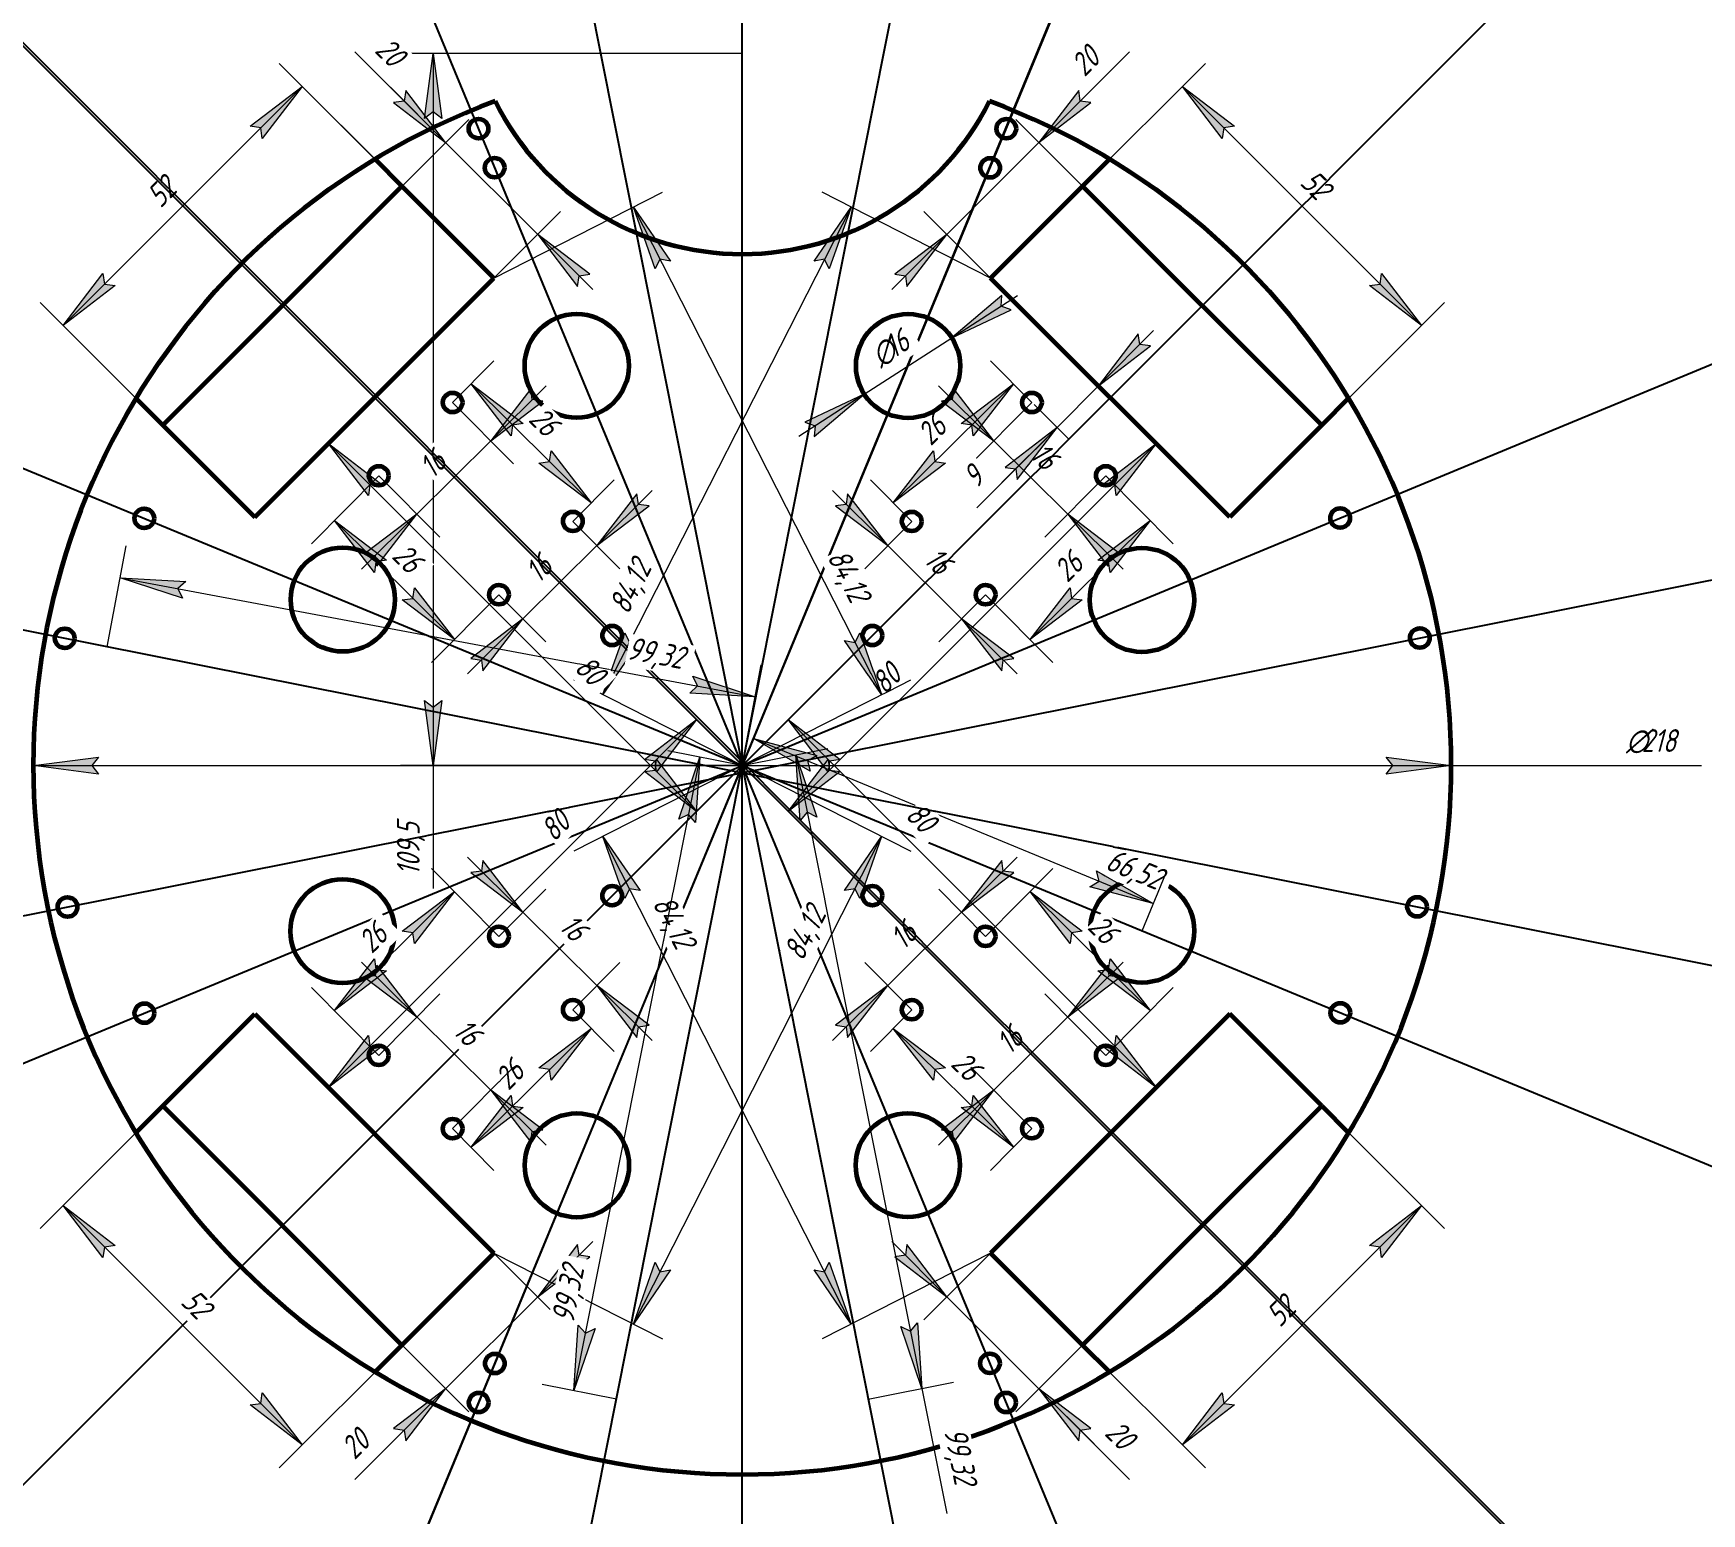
# Model space of a CAD drawing. Header units: millimetres. Extents: x -106 to 150, y -112 to 116.
import ezdxf

# ---------------------------------------------------------------- set-up
doc = ezdxf.new("R2010")
doc.units = ezdxf.units.MM
doc.linetypes.add('K5LT_BASIC', pattern=[0])
doc.linetypes.add('K5LT_THIN', pattern=[0])
doc.styles.add('KDIMTEXTSTYLE', font='GOST_AU.SHX', dxfattribs={"width": 0.96, "oblique": 15, "height": 5})
doc.styles.add('KTEXTSTYLE', font='GOST_AU.SHX', dxfattribs={"width": 0.96, "height": 5})
doc.dimstyles.new('KDIMSTYLE (1.00)', dxfattribs={"dimtxt": 5, "dimasz": 1, "dimexe": 2, "dimexo": 0, "dimgap": 1, "dimtad": 1, "dimtxsty": 'KDIMTEXTSTYLE', "dimsah": 1, "dimcen": 0, "dimdle": 1, "dimadec": 0, "dimazin": 0, "dimtfac": 0.667, "dimtmove": 0, "dimatfit": 3, "dimfxl": 1, "dimtvp": 1, "dimtolj": 1, "dimtzin": 0, "dimarcsym": 0})

# ---------------------------------------------------------------- blocks, each defined once
blk = doc.blocks.new('D0')
for points in [[(-43.25, 102.65), (-44.57, 112.65), (-45.89, 102.65), (-44.57, 103.65)], [(-44.57, 3.15), (-43.25, 13.15), (-44.57, 12.15), (-45.89, 13.15)]]:
    blk.add_hatch(color=7).paths.add_polyline_path(points)
at = {"color": 7, "linetype": 'K5LT_THIN', "lineweight": 18}
for p, q in [((2.97, 112.65), (-49.57, 112.65)), ((-45.89, 102.65), (-44.57, 112.65)), ((-44.57, 112.65), (-43.25, 102.65)), ((-44.57, 112.65), (-44.57, 3.15)), ((-44.57, 103.65), (-45.89, 102.65)), ((-43.25, 102.65), (-44.57, 103.65)), ((-44.57, 3.15), (-45.89, 13.15)), ((-45.89, 13.15), (-44.57, 12.15)), ((-44.57, 12.15), (-43.25, 13.15)), ((-43.25, 13.15), (-44.57, 3.15)), ((2.97, 3.15), (-49.57, 3.15)), ((-44.57, 3.15), (-44.57, -1.85))]:
    blk.add_line(p, q, dxfattribs=at)
blk.add_wipeout([(-45.57, -13.74), (-50.56, -13.74), (-50.56, -4.25), (-45.57, -4.25)])
blk.add_line((-44.57, -1.85), (-44.57, -15.74), dxfattribs=at)
at = {"color": 7, "insert": (-50.14, -13.74), "char_height": 3.5, "attachment_point": 1, "rotation": 90, "style": 'KTEXTSTYLE'}
blk.add_mtext('\\H3.5;\\W0.965;\\Q15;\\Q15;109,5', dxfattribs=at)
blk = doc.blocks.new('KDIMARROW_01')
blk.add_hatch(color=0).paths.add_polyline_path([(-10, -1.32), (0, 0), (-10, 1.32), (-9, 0)])
at = {"color": 0, "linetype": 'K5LT_THIN', "lineweight": 18}
for p, q in [((-9, 0), (-10, 1.32)), ((-10, 1.32), (0, 0)), ((0, 0), (-10, -1.32)), ((-10, -1.32), (-9, 0)), ((0, 0), (-1, 0))]:
    blk.add_line(p, q, dxfattribs=at)
blk = doc.blocks.new('D1')
blk.add_hatch(color=7).paths.add_polyline_path([(28.29, 76.82), (34.43, 84.82), (26.43, 78.68), (28.07, 78.46)])
at = {"color": 7, "linetype": 'K5LT_THIN', "lineweight": 18}
for p, q in [((48.57, 98.96), (55.65, 106.03)), ((56.58, 105.1), (54.94, 105.33)), ((48.57, 98.96), (56.58, 105.1)), ((55.29, 92.24), (45.04, 102.5)), ((48.57, 98.96), (34.43, 84.82)), ((41.15, 78.1), (30.9, 88.36)), ((34.43, 84.82), (25.95, 76.34)), ((34.43, 84.82), (26.43, 78.68)), ((28.29, 76.82), (34.43, 84.82)), ((26.43, 78.68), (28.07, 78.46)), ((28.07, 78.46), (28.29, 76.82))]:
    blk.add_line(p, q, dxfattribs=at)
blk.add_wipeout([(56.35, 108.16), (52.82, 111.69), (56.7, 115.57), (60.23, 112.04)])
blk.add_hatch(color=7).paths.add_polyline_path([(48.57, 98.96), (56.58, 105.1), (54.94, 105.33), (54.71, 106.97)])
for p, q in [((55.65, 106.03), (62.52, 112.91)), ((48.57, 98.96), (57.06, 107.45)), ((54.71, 106.97), (48.57, 98.96)), ((54.94, 105.33), (54.71, 106.97))]:
    blk.add_line(p, q, dxfattribs=at)
at = {"color": 7, "insert": (53.12, 111.39), "char_height": 3.5, "attachment_point": 1, "rotation": 45.0009, "style": 'KTEXTSTYLE'}
blk.add_mtext('\\H3.5;\\W0.965;\\Q15;\\Q15;20', dxfattribs=at)
blk = doc.blocks.new('KDIMARROW_02')
blk.add_hatch(color=0).paths.add_polyline_path([(9, 0), (10, 1.32), (0, 0), (10, -1.32)])
at = {"color": 0, "linetype": 'K5LT_THIN', "lineweight": 18}
for p, q in [((0, 0), (-1, 0)), ((10, 1.32), (0, 0)), ((0, 0), (10, -1.32)), ((0, 0), (12, 0)), ((9, 0), (10, 1.32)), ((10, -1.32), (9, 0))]:
    blk.add_line(p, q, dxfattribs=at)
blk = doc.blocks.new('D2')
for points in [[(78.64, 101.44), (70.63, 107.58), (76.78, 99.58), (77, 101.22)], [(107.4, 70.82), (101.26, 78.82), (101.04, 77.18), (99.4, 76.96)]]:
    blk.add_hatch(color=7).paths.add_polyline_path(points)
at = {"color": 7, "linetype": 'K5LT_THIN', "lineweight": 18}
for p, q in [((55.29, 92.24), (74.17, 111.12)), ((70.63, 107.58), (78.64, 101.44)), ((76.78, 99.58), (70.63, 107.58)), ((77, 101.22), (76.78, 99.58)), ((78.64, 101.44), (77, 101.22)), ((99.4, 76.96), (101.04, 77.18)), ((107.4, 70.82), (99.4, 76.96)), ((101.04, 77.18), (101.26, 78.82)), ((101.26, 78.82), (107.4, 70.82)), ((92.06, 55.47), (110.94, 74.35))]:
    blk.add_line(p, q, dxfattribs=at)
blk.add_wipeout([(87.8, 91.83), (91.34, 95.36), (95.03, 91.67), (91.5, 88.14)])
blk.add_line((70.63, 107.58), (107.4, 70.82), dxfattribs=at)
at = {"color": 7, "insert": (91.04, 95.07), "char_height": 3.5, "attachment_point": 1, "rotation": 315.0009, "style": 'KTEXTSTYLE'}
blk.add_mtext('\\H3.5;\\W0.965;\\Q15;\\Q15;52', dxfattribs=at)
blk = doc.blocks.new('D3')
for points in [[(-96.03, 1.83), (-97.03, 3.15), (-96.03, 4.46), (-106.03, 3.15)], [(111.97, 3.15), (101.97, 4.46), (102.97, 3.15), (101.97, 1.83)]]:
    blk.add_hatch(color=7).paths.add_polyline_path(points)
at = {"color": 7, "linetype": 'K5LT_THIN', "lineweight": 18}
for p, q in [((-106.03, 3.15), (-96.03, 4.46)), ((-96.03, 1.83), (-106.03, 3.15)), ((-106.03, 3.15), (111.97, 3.15)), ((-96.03, 4.46), (-97.03, 3.15)), ((-97.03, 3.15), (-96.03, 1.83)), ((102.97, 3.15), (101.97, 4.46)), ((101.97, 4.46), (111.97, 3.15)), ((111.97, 3.15), (101.97, 1.83)), ((101.97, 1.83), (102.97, 3.15)), ((111.97, 3.15), (150.48, 3.15))]:
    blk.add_line(p, q, dxfattribs=at)
blk.add_wipeout([(138.87, 4.5), (138.87, 9.58), (148.09, 9.58), (148.09, 4.5)])
at = {"color": 7, "char_height": 3.5, "attachment_point": 1, "style": 'KTEXTSTYLE'}
for s, insert in [('\\H3.5;\\W0.965;\\Q15;\\Q15;∅', (138.87, 8.74)), ('\\H3.5;\\W0.965;\\Q15;\\Q15;218', (141.27, 8.74))]:
    blk.add_mtext(s, dxfattribs=dict(at, insert=insert))
blk = doc.blocks.new('D4')
for points in [[(60.46, 44.66), (66.6, 52.66), (58.59, 46.52), (60.23, 46.29)], [(10.03, -3.91), (18.03, 2.23), (16.39, 2.45), (16.17, 4.09)]]:
    blk.add_hatch(color=7).paths.add_polyline_path(points)
at = {"color": 7, "linetype": 'K5LT_THIN', "lineweight": 18}
for p, q in [((59.54, 59.72), (70.13, 49.12)), ((58.59, 46.52), (66.6, 52.66)), ((66.6, 52.66), (60.46, 44.66)), ((60.23, 46.29), (58.59, 46.52)), ((60.46, 44.66), (60.23, 46.29)), ((2.97, 3.15), (13.56, -7.45)), ((10.03, -3.91), (16.17, 4.09)), ((16.17, 4.09), (16.39, 2.45)), ((18.03, 2.23), (10.03, -3.91)), ((16.39, 2.45), (18.03, 2.23))]:
    blk.add_line(p, q, dxfattribs=at)
blk.add_wipeout([(25.68, 13.16), (22.15, 16.69), (26.03, 20.57), (29.57, 17.04)])
blk.add_line((66.6, 52.66), (10.03, -3.91), dxfattribs=at)
at = {"color": 7, "insert": (22.45, 16.39), "char_height": 3.5, "attachment_point": 1, "rotation": 45.0009, "style": 'KTEXTSTYLE'}
blk.add_mtext('\\H3.5;\\W0.965;\\Q15;\\Q15;80', dxfattribs=at)
blk = doc.blocks.new('D5')
for points in [[(16.35, 79.51), (19.72, 89.02), (14.01, 80.71), (15.63, 81)], [(-18.47, 14.07), (-12.75, 22.38), (-14.38, 22.09), (-15.1, 23.57)]]:
    blk.add_hatch(color=7).paths.add_polyline_path(points)
at = {"color": 7, "linetype": 'K5LT_THIN', "lineweight": 18}
for p, q in [((41.15, 78.1), (15.26, 91.29)), ((14.01, 80.71), (19.72, 89.02)), ((19.72, 89.02), (16.35, 79.51)), ((15.63, 81), (14.01, 80.71)), ((16.35, 79.51), (15.63, 81)), ((-18.47, 14.07), (-15.1, 23.57)), ((-15.1, 23.57), (-14.38, 22.09)), ((-12.75, 22.38), (-18.47, 14.07)), ((-14.38, 22.09), (-12.75, 22.38)), ((2.97, 3.15), (-22.92, 16.34))]:
    blk.add_line(p, q, dxfattribs=at)
blk.add_wipeout([(-13.66, 25.71), (-18.11, 27.98), (-13.68, 36.67), (-9.23, 34.41)])
blk.add_line((19.72, 89.02), (-18.47, 14.07), dxfattribs=at)
at = {"color": 7, "insert": (-17.73, 27.79), "char_height": 3.5, "attachment_point": 1, "rotation": 63.0051, "style": 'KTEXTSTYLE'}
blk.add_mtext('\\H3.5;\\W0.965;\\Q15;\\Q15;84,12', dxfattribs=at)
blk = doc.blocks.new('D6')
for points in [[(25.34, 36.97), (19.16, 44.94), (18.95, 43.3), (17.31, 43.07)], [(44.72, 19.59), (36.69, 25.7), (42.87, 17.72), (43.08, 19.36)]]:
    blk.add_hatch(color=7).paths.add_polyline_path(points)
at = {"color": 7, "linetype": 'K5LT_THIN', "lineweight": 18}
for p, q in [((25.34, 36.97), (16.82, 45.42)), ((19.16, 44.94), (18.95, 43.3)), ((25.34, 36.97), (19.16, 44.94)), ((18.95, 43.3), (17.31, 43.07)), ((17.31, 43.07), (25.34, 36.97)), ((36.69, 25.7), (42.87, 17.72)), ((44.72, 19.59), (36.69, 25.7)), ((36.69, 25.7), (45.21, 17.25)), ((42.87, 17.72), (43.08, 19.36)), ((43.08, 19.36), (44.72, 19.59))]:
    blk.add_line(p, q, dxfattribs=at)
blk.add_wipeout([(29.95, 33.8), (33.47, 37.34), (36.86, 33.98), (33.34, 30.43)])
for p, q in [((29.02, 40.69), (21.81, 33.42)), ((25.34, 36.97), (36.69, 25.7)), ((40.38, 29.42), (33.17, 22.15))]:
    blk.add_line(p, q, dxfattribs=at)
at = {"color": 7, "insert": (33.17, 37.04), "char_height": 3.5, "attachment_point": 1, "rotation": 315.2321, "style": 'KTEXTSTYLE'}
blk.add_mtext('\\H3.5;\\W0.965;\\Q15;\\Q15;16', dxfattribs=at)
blk = doc.blocks.new('D7')
at = {"color": 7, "linetype": 'K5LT_THIN', "lineweight": 18}
for p, q in [((47.51, 58.97), (41.15, 65.39)), ((44.67, 61.84), (38.49, 53.87)), ((38.49, 53.87), (38.27, 55.51)), ((34.22, 49.65), (26.19, 43.55)), ((32.59, 49.88), (34.22, 49.65)), ((29.02, 40.69), (22.67, 47.1))]:
    blk.add_line(p, q, dxfattribs=at)
blk.add_wipeout([(32.7, 51.39), (29.18, 54.94), (33.08, 58.81), (36.6, 55.26)])
for points in [[(38.49, 53.87), (44.67, 61.84), (36.64, 55.74), (38.27, 55.51)], [(26.19, 43.55), (34.22, 49.65), (32.59, 49.88), (32.37, 51.52)]]:
    blk.add_hatch(color=7).paths.add_polyline_path(points)
for p, q in [((44.67, 61.84), (26.19, 43.55)), ((36.64, 55.74), (44.67, 61.84)), ((38.27, 55.51), (36.64, 55.74)), ((26.19, 43.55), (32.37, 51.52)), ((32.37, 51.52), (32.59, 49.88))]:
    blk.add_line(p, q, dxfattribs=at)
at = {"color": 7, "insert": (29.48, 54.65), "char_height": 3.5, "attachment_point": 1, "rotation": 44.7011, "style": 'KTEXTSTYLE'}
blk.add_mtext('\\H3.5;\\W0.965;\\Q15;\\Q15;26', dxfattribs=at)
blk = doc.blocks.new('D8')
for points in [[(41.65, 53.07), (35.48, 61.05), (35.26, 59.41), (33.62, 59.18)], [(61.04, 35.7), (53.01, 41.8), (59.18, 33.83), (59.4, 35.47)]]:
    blk.add_hatch(color=7).paths.add_polyline_path(points)
at = {"color": 7, "linetype": 'K5LT_THIN', "lineweight": 18}
for p, q in [((41.65, 53.07), (33.13, 61.52)), ((35.26, 59.41), (33.62, 59.18)), ((33.62, 59.18), (41.65, 53.07)), ((35.48, 61.05), (35.26, 59.41)), ((41.65, 53.07), (35.48, 61.05)), ((53.01, 41.8), (59.18, 33.83)), ((61.04, 35.7), (53.01, 41.8)), ((53.01, 41.8), (61.53, 33.35)), ((59.18, 33.83), (59.4, 35.47)), ((59.4, 35.47), (61.04, 35.7))]:
    blk.add_line(p, q, dxfattribs=at)
blk.add_wipeout([(46.27, 49.9), (49.78, 53.45), (53.18, 50.08), (49.66, 46.54)])
for p, q in [((47.51, 58.97), (38.13, 49.52)), ((41.65, 53.07), (53.01, 41.8)), ((58.86, 47.71), (49.49, 38.25))]:
    blk.add_line(p, q, dxfattribs=at)
at = {"color": 7, "insert": (49.49, 53.15), "char_height": 3.5, "attachment_point": 1, "rotation": 315.2321, "style": 'KTEXTSTYLE'}
blk.add_mtext('\\H3.5;\\W0.965;\\Q15;\\Q15;16', dxfattribs=at)
blk = doc.blocks.new('D9')
at = {"color": 7, "linetype": 'K5LT_THIN', "lineweight": 18}
for p, q in [((65.69, 40.81), (59.51, 32.84)), ((59.51, 32.84), (59.29, 34.48)), ((55.24, 28.62), (47.21, 22.52)), ((53.6, 28.85), (55.24, 28.62))]:
    blk.add_line(p, q, dxfattribs=at)
blk.add_wipeout([(53.71, 30.37), (50.2, 33.92), (54.1, 37.78), (57.61, 34.23)])
for points in [[(59.51, 32.84), (65.69, 40.81), (57.65, 34.71), (59.29, 34.48)], [(47.21, 22.52), (55.24, 28.62), (53.6, 28.85), (53.39, 30.49)]]:
    blk.add_hatch(color=7).paths.add_polyline_path(points)
for p, q in [((58.86, 47.71), (69.2, 37.26)), ((65.69, 40.81), (47.21, 22.52)), ((57.65, 34.71), (65.69, 40.81)), ((59.29, 34.48), (57.65, 34.71)), ((40.38, 29.42), (50.72, 18.97)), ((47.21, 22.52), (53.39, 30.49)), ((53.39, 30.49), (53.6, 28.85))]:
    blk.add_line(p, q, dxfattribs=at)
at = {"color": 7, "insert": (50.49, 33.62), "char_height": 3.5, "attachment_point": 1, "rotation": 44.7011, "style": 'KTEXTSTYLE'}
blk.add_mtext('\\H3.5;\\W0.965;\\Q15;\\Q15;26', dxfattribs=at)
blk = doc.blocks.new('D10')
for points in [[(-70.84, 99.58), (-64.7, 107.58), (-72.7, 101.44), (-71.06, 101.22)], [(-101.47, 70.81), (-93.47, 76.95), (-95.1, 77.18), (-95.33, 78.82)]]:
    blk.add_hatch(color=7).paths.add_polyline_path(points)
at = {"color": 7, "linetype": 'K5LT_THIN', "lineweight": 18}
for p, q in [((-49.36, 92.24), (-68.23, 111.12)), ((-72.7, 101.44), (-64.7, 107.58)), ((-64.7, 107.58), (-70.84, 99.58)), ((-71.06, 101.22), (-72.7, 101.44)), ((-70.84, 99.58), (-71.06, 101.22)), ((-101.47, 70.81), (-95.33, 78.82)), ((-93.47, 76.95), (-101.47, 70.81)), ((-95.33, 78.82), (-95.1, 77.18)), ((-95.1, 77.18), (-93.47, 76.95)), ((-86.13, 55.47), (-105, 74.35))]:
    blk.add_line(p, q, dxfattribs=at)
blk.add_wipeout([(-85.71, 87.98), (-89.25, 91.51), (-85.55, 95.21), (-82.02, 91.68)])
blk.add_line((-64.7, 107.58), (-101.47, 70.81), dxfattribs=at)
at = {"color": 7, "insert": (-88.95, 91.22), "char_height": 3.5, "attachment_point": 1, "rotation": 45.0016, "style": 'KTEXTSTYLE'}
blk.add_mtext('\\H3.5;\\W0.965;\\Q15;\\Q15;52', dxfattribs=at)
blk = doc.blocks.new('D11')
for points in [[(35.18, 68.92), (44.31, 73.22), (42.75, 73.79), (42.88, 75.44)], [(14.03, 53.74), (21.73, 60.26), (12.61, 55.95), (14.16, 55.39)]]:
    blk.add_hatch(color=7).paths.add_polyline_path(points)
at = {"color": 7, "linetype": 'K5LT_THIN', "lineweight": 18}
for p, q in [((42.88, 75.44), (35.18, 68.92)), ((35.18, 68.92), (45.28, 75.41)), ((42.75, 73.79), (42.88, 75.44)), ((35.18, 68.92), (44.31, 73.22)), ((44.31, 73.22), (42.75, 73.79)), ((21.73, 60.26), (11.64, 53.76)), ((21.73, 60.26), (12.61, 55.95)), ((14.03, 53.74), (21.73, 60.26)), ((12.61, 55.95), (14.16, 55.39)), ((14.16, 55.39), (14.03, 53.74))]:
    blk.add_line(p, q, dxfattribs=at)
blk.add_wipeout([(24.81, 63.43), (22.06, 67.7), (28.02, 71.54), (30.77, 67.27)])
blk.add_line((21.73, 60.26), (35.18, 68.92), dxfattribs=at)
at = {"color": 7, "char_height": 3.5, "attachment_point": 1, "rotation": 32.7662, "style": 'KTEXTSTYLE'}
for s, insert in [('\\H3.5;\\W0.965;\\Q15;\\Q15;∅', (22.33, 67.29)), ('\\H3.5;\\W0.965;\\Q15;\\Q15;16', (24.35, 68.6))]:
    blk.add_mtext(s, dxfattribs=dict(at, insert=insert))
blk = doc.blocks.new('D12')
blk.add_hatch(color=7).paths.add_polyline_path([(13.01, 3.88), (14.43, 4.71), (4.69, 7.31), (13.43, 2.28)])
at = {"color": 7, "linetype": 'K5LT_THIN', "lineweight": 18}
for p, q in [((2.97, 3.15), (6.6, 11.93)), ((4.69, 7.31), (14.43, 4.71)), ((13.43, 2.28), (4.69, 7.31)), ((14.43, 4.71), (13.01, 3.88)), ((13.01, 3.88), (13.43, 2.28))]:
    blk.add_line(p, q, dxfattribs=at)
blk.add_wipeout([(58.19, -13.7), (60.1, -9.09), (69.53, -12.98), (67.62, -17.6)])
blk.add_hatch(color=7).paths.add_polyline_path([(66.17, -18.08), (57.43, -13.05), (57.85, -14.64), (56.42, -15.48)])
for p, q in [((4.69, 7.31), (66.17, -18.08)), ((56.42, -15.48), (57.85, -14.64)), ((57.85, -14.64), (57.43, -13.05)), ((57.43, -13.05), (66.17, -18.08)), ((64.45, -22.24), (68.08, -13.46)), ((66.17, -18.08), (56.42, -15.48))]:
    blk.add_line(p, q, dxfattribs=at)
at = {"color": 7, "insert": (59.94, -9.47), "char_height": 3.5, "attachment_point": 1, "rotation": 337.5598, "style": 'KTEXTSTYLE'}
blk.add_mtext('\\H3.5;\\W0.965;\\Q15;\\Q15;66,52', dxfattribs=at)
blk = doc.blocks.new('D13')
for points in [[(57.72, 61.53), (65.71, 67.68), (64.07, 67.9), (63.84, 69.54)], [(45.24, 47.14), (51.37, 55.15), (43.38, 49), (45.02, 48.78)]]:
    blk.add_hatch(color=7).paths.add_polyline_path(points)
at = {"color": 7, "linetype": 'K5LT_THIN', "lineweight": 18}
for p, q in [((57.72, 61.53), (66.19, 70.03)), ((63.84, 69.54), (57.72, 61.53)), ((64.07, 67.9), (63.84, 69.54)), ((57.72, 61.53), (65.71, 67.68)), ((65.71, 67.68), (64.07, 67.9)), ((59.54, 59.72), (54.18, 65.06)), ((51.37, 55.15), (57.72, 61.53)), ((53.19, 53.34), (47.83, 58.68)), ((51.37, 55.15), (43.38, 49)), ((51.37, 55.15), (44.31, 48.07)), ((45.24, 47.14), (51.37, 55.15)), ((43.38, 49), (45.02, 48.78)), ((45.02, 48.78), (45.24, 47.14))]:
    blk.add_line(p, q, dxfattribs=at)
blk.add_wipeout([(39.72, 44.88), (36.18, 48.4), (38.55, 50.78), (42.09, 47.26)])
for p, q in [((51.37, 55.15), (42.9, 46.65)), ((44.31, 48.07), (39.02, 42.76))]:
    blk.add_line(p, q, dxfattribs=at)
at = {"color": 7, "insert": (36.48, 48.11), "char_height": 3.5, "attachment_point": 1, "rotation": 45.1072, "style": 'KTEXTSTYLE'}
blk.add_mtext('\\H3.5;\\W0.965;\\Q15;\\Q15;9', dxfattribs=at)
blk = doc.blocks.new('D14')
for points in [[(-42.64, 98.96), (-48.78, 106.97), (-49, 105.33), (-50.64, 105.1)], [(-20.49, 78.68), (-28.49, 84.82), (-22.35, 76.82), (-22.13, 78.46)]]:
    blk.add_hatch(color=7).paths.add_polyline_path(points)
at = {"color": 7, "linetype": 'K5LT_THIN', "lineweight": 18}
for p, q in [((-49, 105.33), (-50.64, 105.1)), ((-42.64, 98.96), (-49.71, 106.03)), ((-48.78, 106.97), (-49, 105.33)), ((-42.64, 98.96), (-48.78, 106.97)), ((-50.64, 105.1), (-42.64, 98.96)), ((-49.35, 92.24), (-39.1, 102.5)), ((-42.64, 98.96), (-28.49, 84.82)), ((-35.21, 78.1), (-24.96, 88.36)), ((-28.49, 84.82), (-22.35, 76.82)), ((-20.49, 78.68), (-28.49, 84.82)), ((-28.49, 84.82), (-20.01, 76.34)), ((-22.35, 76.82), (-22.13, 78.46)), ((-22.13, 78.46), (-20.49, 78.68))]:
    blk.add_line(p, q, dxfattribs=at)
blk.add_wipeout([(-54.46, 112.2), (-50.93, 115.73), (-47.04, 111.85), (-50.58, 108.32)])
for p, q in [((-49.71, 106.03), (-56.58, 112.91)), ((-42.64, 98.96), (-51.12, 107.45))]:
    blk.add_line(p, q, dxfattribs=at)
at = {"color": 7, "insert": (-51.22, 115.43), "char_height": 3.5, "attachment_point": 1, "rotation": 314.9991, "style": 'KTEXTSTYLE'}
blk.add_mtext('\\H3.5;\\W0.965;\\Q15;\\Q15;20', dxfattribs=at)
blk = doc.blocks.new('D15')
for points in [[(-70.84, 99.58), (-64.7, 107.58), (-72.7, 101.44), (-71.06, 101.22)], [(-101.47, 70.82), (-93.46, 76.96), (-95.1, 77.18), (-95.33, 78.82)]]:
    blk.add_hatch(color=7).paths.add_polyline_path(points)
at = {"color": 7, "linetype": 'K5LT_THIN', "lineweight": 18}
for p, q in [((-49.35, 92.24), (-68.23, 111.12)), ((-72.7, 101.44), (-64.7, 107.58)), ((-64.7, 107.58), (-70.84, 99.58)), ((-71.06, 101.22), (-72.7, 101.44)), ((-70.84, 99.58), (-71.06, 101.22)), ((-101.47, 70.82), (-95.33, 78.82)), ((-93.46, 76.96), (-101.47, 70.82)), ((-95.33, 78.82), (-95.1, 77.18)), ((-95.1, 77.18), (-93.46, 76.96)), ((-86.13, 55.47), (-105, 74.35))]:
    blk.add_line(p, q, dxfattribs=at)
blk.add_wipeout([(-85.71, 87.98), (-89.24, 91.52), (-85.55, 95.21), (-82.02, 91.68)])
blk.add_line((-64.7, 107.58), (-101.47, 70.82), dxfattribs=at)
at = {"color": 7, "insert": (-88.95, 91.22), "char_height": 3.5, "attachment_point": 1, "rotation": 44.9991, "style": 'KTEXTSTYLE'}
blk.add_mtext('\\H3.5;\\W0.965;\\Q15;\\Q15;52', dxfattribs=at)
blk = doc.blocks.new('D16')
for points in [[(-52.65, 46.52), (-60.66, 52.66), (-54.52, 44.66), (-54.29, 46.29)], [(-4.09, -3.91), (-10.23, 4.09), (-10.45, 2.45), (-12.09, 2.23)]]:
    blk.add_hatch(color=7).paths.add_polyline_path(points)
at = {"color": 7, "linetype": 'K5LT_THIN', "lineweight": 18}
for p, q in [((-53.6, 59.72), (-64.19, 49.12)), ((-60.66, 52.66), (-52.65, 46.52)), ((-54.52, 44.66), (-60.66, 52.66)), ((-54.29, 46.29), (-54.52, 44.66)), ((-52.65, 46.52), (-54.29, 46.29)), ((-10.45, 2.45), (-10.23, 4.09)), ((-10.23, 4.09), (-4.09, -3.91)), ((2.97, 3.15), (-7.62, -7.45)), ((-12.09, 2.23), (-10.45, 2.45)), ((-4.09, -3.91), (-12.09, 2.23))]:
    blk.add_line(p, q, dxfattribs=at)
blk.add_wipeout([(-23.79, 17.2), (-20.26, 20.74), (-16.37, 16.85), (-19.91, 13.32)])
blk.add_line((-60.66, 52.66), (-4.09, -3.91), dxfattribs=at)
at = {"color": 7, "insert": (-20.55, 20.44), "char_height": 3.5, "attachment_point": 1, "rotation": 314.9991, "style": 'KTEXTSTYLE'}
blk.add_mtext('\\H3.5;\\W0.965;\\Q15;\\Q15;80', dxfattribs=at)
blk = doc.blocks.new('D17')
for points in [[(-8.07, 80.71), (-13.78, 89.02), (-10.41, 79.51), (-9.69, 81)], [(24.4, 14.07), (21.04, 23.57), (20.32, 22.09), (18.69, 22.38)]]:
    blk.add_hatch(color=7).paths.add_polyline_path(points)
at = {"color": 7, "linetype": 'K5LT_THIN', "lineweight": 18}
for p, q in [((-35.21, 78.1), (-9.32, 91.29)), ((-13.78, 89.02), (-8.07, 80.71)), ((-10.41, 79.51), (-13.78, 89.02)), ((-9.69, 81), (-10.41, 79.51)), ((-8.07, 80.71), (-9.69, 81)), ((20.32, 22.09), (21.04, 23.57)), ((21.04, 23.57), (24.4, 14.07)), ((24.4, 14.07), (18.69, 22.38)), ((18.69, 22.38), (20.32, 22.09)), ((2.97, 3.15), (28.86, 16.34))]:
    blk.add_line(p, q, dxfattribs=at)
blk.add_wipeout([(14.98, 34.77), (19.43, 37.03), (23.86, 28.34), (19.41, 26.07)])
blk.add_line((-13.78, 89.02), (24.4, 14.07), dxfattribs=at)
at = {"color": 7, "insert": (19.06, 36.84), "char_height": 3.5, "attachment_point": 1, "rotation": 296.9949, "style": 'KTEXTSTYLE'}
blk.add_mtext('\\H3.5;\\W0.965;\\Q15;\\Q15;84,12', dxfattribs=at)
blk = doc.blocks.new('D18')
for points in [[(-19.4, 36.97), (-11.37, 43.07), (-13.01, 43.3), (-13.22, 44.94)], [(-36.93, 17.72), (-30.76, 25.7), (-38.78, 19.59), (-37.15, 19.36)]]:
    blk.add_hatch(color=7).paths.add_polyline_path(points)
at = {"color": 7, "linetype": 'K5LT_THIN', "lineweight": 18}
for p, q in [((-19.4, 36.97), (-10.88, 45.42)), ((-13.22, 44.94), (-19.4, 36.97)), ((-13.01, 43.3), (-13.22, 44.94)), ((-19.4, 36.97), (-11.37, 43.07)), ((-11.37, 43.07), (-13.01, 43.3)), ((-30.76, 25.7), (-39.28, 17.25)), ((-30.76, 25.7), (-38.78, 19.59)), ((-36.93, 17.72), (-30.76, 25.7)), ((-38.78, 19.59), (-37.15, 19.36)), ((-37.15, 19.36), (-36.93, 17.72))]:
    blk.add_line(p, q, dxfattribs=at)
blk.add_wipeout([(-27.55, 30.29), (-31.07, 33.84), (-27.67, 37.2), (-24.15, 33.66)])
for p, q in [((-23.09, 40.69), (-15.88, 33.42)), ((-19.4, 36.97), (-30.76, 25.7)), ((-34.45, 29.42), (-27.23, 22.15))]:
    blk.add_line(p, q, dxfattribs=at)
at = {"color": 7, "insert": (-30.77, 33.54), "char_height": 3.5, "attachment_point": 1, "rotation": 44.7679, "style": 'KTEXTSTYLE'}
blk.add_mtext('\\H3.5;\\W0.965;\\Q15;\\Q15;16', dxfattribs=at)
blk = doc.blocks.new('D19')
at = {"color": 7, "linetype": 'K5LT_THIN', "lineweight": 18}
for p, q in [((-41.57, 58.97), (-35.22, 65.39)), ((-32.55, 53.87), (-38.73, 61.84)), ((-32.34, 55.51), (-32.55, 53.87)), ((-28.29, 49.65), (-26.65, 49.88)), ((-20.25, 43.55), (-28.29, 49.65)), ((-23.09, 40.69), (-16.73, 47.1))]:
    blk.add_line(p, q, dxfattribs=at)
blk.add_wipeout([(-30.82, 55.42), (-27.31, 58.97), (-23.41, 55.11), (-26.92, 51.55)])
for points in [[(-30.7, 55.74), (-38.73, 61.84), (-32.55, 53.87), (-32.34, 55.51)], [(-20.25, 43.55), (-26.43, 51.52), (-26.65, 49.88), (-28.29, 49.65)]]:
    blk.add_hatch(color=7).paths.add_polyline_path(points)
for p, q in [((-38.73, 61.84), (-30.7, 55.74)), ((-38.73, 61.84), (-20.25, 43.55)), ((-30.7, 55.74), (-32.34, 55.51)), ((-26.65, 49.88), (-26.43, 51.52)), ((-26.43, 51.52), (-20.25, 43.55))]:
    blk.add_line(p, q, dxfattribs=at)
at = {"color": 7, "insert": (-27.6, 58.67), "char_height": 3.5, "attachment_point": 1, "rotation": 315.2989, "style": 'KTEXTSTYLE'}
blk.add_mtext('\\H3.5;\\W0.965;\\Q15;\\Q15;26', dxfattribs=at)
blk = doc.blocks.new('D20')
for points in [[(-35.71, 53.07), (-27.68, 59.18), (-29.32, 59.41), (-29.54, 61.05)], [(-53.24, 33.83), (-47.07, 41.8), (-55.1, 35.7), (-53.46, 35.47)]]:
    blk.add_hatch(color=7).paths.add_polyline_path(points)
at = {"color": 7, "linetype": 'K5LT_THIN', "lineweight": 18}
for p, q in [((-35.71, 53.07), (-27.19, 61.52)), ((-29.54, 61.05), (-35.71, 53.07)), ((-35.71, 53.07), (-27.68, 59.18)), ((-29.32, 59.41), (-29.54, 61.05)), ((-27.68, 59.18), (-29.32, 59.41)), ((-47.07, 41.8), (-55.59, 33.35)), ((-47.07, 41.8), (-55.1, 35.7)), ((-53.24, 33.83), (-47.07, 41.8)), ((-55.1, 35.7), (-53.46, 35.47)), ((-53.46, 35.47), (-53.24, 33.83))]:
    blk.add_line(p, q, dxfattribs=at)
blk.add_wipeout([(-43.86, 46.39), (-47.38, 49.94), (-43.99, 53.31), (-40.47, 49.76)])
for p, q in [((-41.57, 58.97), (-32.19, 49.52)), ((-35.71, 53.07), (-47.07, 41.8)), ((-52.93, 47.71), (-43.55, 38.25))]:
    blk.add_line(p, q, dxfattribs=at)
at = {"color": 7, "insert": (-47.08, 49.64), "char_height": 3.5, "attachment_point": 1, "rotation": 44.7679, "style": 'KTEXTSTYLE'}
blk.add_mtext('\\H3.5;\\W0.965;\\Q15;\\Q15;16', dxfattribs=at)
blk = doc.blocks.new('D21')
at = {"color": 7, "linetype": 'K5LT_THIN', "lineweight": 18}
for p, q in [((-53.57, 32.84), (-59.75, 40.81)), ((-53.35, 34.48), (-53.57, 32.84)), ((-49.3, 28.62), (-47.67, 28.85)), ((-41.27, 22.52), (-49.3, 28.62))]:
    blk.add_line(p, q, dxfattribs=at)
blk.add_wipeout([(-51.84, 34.39), (-48.32, 37.94), (-44.42, 34.08), (-47.94, 30.53)])
for points in [[(-51.71, 34.71), (-59.75, 40.81), (-53.57, 32.84), (-53.35, 34.48)], [(-41.27, 22.52), (-47.45, 30.49), (-47.67, 28.85), (-49.3, 28.62)]]:
    blk.add_hatch(color=7).paths.add_polyline_path(points)
for p, q in [((-52.93, 47.71), (-63.27, 37.26)), ((-59.75, 40.81), (-51.71, 34.71)), ((-59.75, 40.81), (-41.27, 22.52)), ((-51.71, 34.71), (-53.35, 34.48)), ((-47.67, 28.85), (-47.45, 30.49)), ((-47.45, 30.49), (-41.27, 22.52)), ((-34.45, 29.42), (-44.79, 18.97))]:
    blk.add_line(p, q, dxfattribs=at)
at = {"color": 7, "insert": (-48.62, 37.64), "char_height": 3.5, "attachment_point": 1, "rotation": 315.2989, "style": 'KTEXTSTYLE'}
blk.add_mtext('\\H3.5;\\W0.965;\\Q15;\\Q15;26', dxfattribs=at)
blk = doc.blocks.new('D22')
blk.add_hatch(color=7).paths.add_polyline_path([(34.43, -78.53), (28.29, -70.52), (28.07, -72.16), (26.43, -72.39)])
at = {"color": 7, "linetype": 'K5LT_THIN', "lineweight": 18}
for p, q in [((34.43, -78.53), (25.95, -70.04)), ((28.29, -70.52), (28.07, -72.16)), ((34.43, -78.53), (28.29, -70.52)), ((41.15, -71.81), (30.9, -82.06)), ((28.07, -72.16), (26.43, -72.39)), ((26.43, -72.39), (34.43, -78.53)), ((48.57, -92.67), (34.43, -78.53)), ((55.29, -85.95), (45.04, -96.2)), ((48.57, -92.67), (54.71, -100.67)), ((48.57, -92.67), (55.65, -99.74)), ((54.71, -100.67), (54.94, -99.03))]:
    blk.add_line(p, q, dxfattribs=at)
blk.add_wipeout([(57.77, -100.45), (61.3, -96.91), (65.18, -100.8), (61.65, -104.33)])
blk.add_hatch(color=7).paths.add_polyline_path([(56.58, -98.81), (48.57, -92.67), (54.71, -100.67), (54.94, -99.03)])
for p, q in [((56.58, -98.81), (48.57, -92.67)), ((48.57, -92.67), (57.06, -101.15)), ((54.94, -99.03), (56.58, -98.81)), ((55.65, -99.74), (62.52, -106.61))]:
    blk.add_line(p, q, dxfattribs=at)
at = {"color": 7, "insert": (61, -97.21), "char_height": 3.5, "attachment_point": 1, "rotation": 314.9991, "style": 'KTEXTSTYLE'}
blk.add_mtext('\\H3.5;\\W0.965;\\Q15;\\Q15;20', dxfattribs=at)
blk = doc.blocks.new('D23')
for points in [[(101.26, -72.52), (107.4, -64.52), (99.4, -70.66), (101.04, -70.89)], [(70.63, -101.29), (78.64, -95.15), (77, -94.93), (76.78, -93.29)]]:
    blk.add_hatch(color=7).paths.add_polyline_path(points)
at = {"color": 7, "linetype": 'K5LT_THIN', "lineweight": 18}
for p, q in [((92.06, -49.18), (110.94, -68.06)), ((99.4, -70.66), (107.4, -64.52)), ((107.4, -64.52), (101.26, -72.52)), ((101.04, -70.89), (99.4, -70.66)), ((101.26, -72.52), (101.04, -70.89)), ((55.29, -85.95), (74.17, -104.83)), ((70.63, -101.29), (76.78, -93.29)), ((76.78, -93.29), (77, -94.93)), ((78.64, -95.15), (70.63, -101.29)), ((77, -94.93), (78.64, -95.15))]:
    blk.add_line(p, q, dxfattribs=at)
blk.add_wipeout([(86.39, -84.12), (82.86, -80.59), (86.55, -76.9), (90.08, -80.43)])
blk.add_line((70.63, -101.29), (107.4, -64.52), dxfattribs=at)
at = {"color": 7, "insert": (83.15, -80.89), "char_height": 3.5, "attachment_point": 1, "rotation": 44.9991, "style": 'KTEXTSTYLE'}
blk.add_mtext('\\H3.5;\\W0.965;\\Q15;\\Q15;52', dxfattribs=at)
blk = doc.blocks.new('D24')
for points in [[(18.03, 4.07), (10.03, 10.21), (16.17, 2.2), (16.39, 3.84)], [(66.6, -46.36), (60.46, -38.36), (60.23, -40), (58.59, -40.22)]]:
    blk.add_hatch(color=7).paths.add_polyline_path(points)
at = {"color": 7, "linetype": 'K5LT_THIN', "lineweight": 18}
for p, q in [((2.97, 3.15), (13.56, 13.74)), ((10.03, 10.21), (18.03, 4.07)), ((16.17, 2.2), (10.03, 10.21)), ((16.39, 3.84), (16.17, 2.2)), ((18.03, 4.07), (16.39, 3.84)), ((60.23, -40), (60.46, -38.36)), ((60.46, -38.36), (66.6, -46.36)), ((58.59, -40.22), (60.23, -40)), ((66.6, -46.36), (58.59, -40.22)), ((59.54, -53.42), (70.13, -42.83))]:
    blk.add_line(p, q, dxfattribs=at)
blk.add_wipeout([(27.1, -5.45), (30.63, -1.92), (34.51, -5.8), (30.98, -9.33)])
blk.add_line((66.6, -46.36), (10.03, 10.21), dxfattribs=at)
at = {"color": 7, "insert": (30.33, -2.22), "char_height": 3.5, "attachment_point": 1, "rotation": 314.9991, "style": 'KTEXTSTYLE'}
blk.add_mtext('\\H3.5;\\W0.965;\\Q15;\\Q15;80', dxfattribs=at)
blk = doc.blocks.new('D25')
blk.add_hatch(color=7).paths.add_polyline_path([(19.72, -82.73), (16.35, -73.22), (15.63, -74.71), (14.01, -74.41)])
at = {"color": 7, "linetype": 'K5LT_THIN', "lineweight": 18}
for p, q in [((2.97, 3.15), (-22.92, -10.04)), ((-15.1, -17.28), (-18.47, -7.77)), ((-14.38, -15.79), (-15.1, -17.28)), ((41.15, -71.81), (15.26, -85)), ((15.63, -74.71), (16.35, -73.22)), ((16.35, -73.22), (19.72, -82.73)), ((19.72, -82.73), (14.01, -74.41)), ((14.01, -74.41), (15.63, -74.71))]:
    blk.add_line(p, q, dxfattribs=at)
blk.add_wipeout([(-11.87, -18.51), (-7.42, -16.24), (-2.99, -24.94), (-7.44, -27.2)])
blk.add_hatch(color=7).paths.add_polyline_path([(-12.75, -16.08), (-18.47, -7.77), (-15.1, -17.28), (-14.38, -15.79)])
for p, q in [((-18.47, -7.77), (-12.75, -16.08)), ((19.72, -82.73), (-18.47, -7.77)), ((-12.75, -16.08), (-14.38, -15.79))]:
    blk.add_line(p, q, dxfattribs=at)
at = {"color": 7, "insert": (-7.8, -16.43), "char_height": 3.5, "attachment_point": 1, "rotation": 296.9949, "style": 'KTEXTSTYLE'}
blk.add_mtext('\\H3.5;\\W0.965;\\Q15;\\Q15;84,12', dxfattribs=at)
blk = doc.blocks.new('D26')
for points in [[(36.69, -19.4), (44.72, -13.3), (43.08, -13.07), (42.87, -11.43)], [(19.16, -38.65), (25.34, -30.67), (17.31, -36.78), (18.95, -37.01)]]:
    blk.add_hatch(color=7).paths.add_polyline_path(points)
at = {"color": 7, "linetype": 'K5LT_THIN', "lineweight": 18}
for p, q in [((36.69, -19.4), (45.21, -10.95)), ((42.87, -11.43), (36.69, -19.4)), ((43.08, -13.07), (42.87, -11.43)), ((36.69, -19.4), (44.72, -13.3)), ((44.72, -13.3), (43.08, -13.07)), ((25.34, -30.67), (16.82, -39.12)), ((25.34, -30.67), (17.31, -36.78)), ((19.16, -38.65), (25.34, -30.67)), ((17.31, -36.78), (18.95, -37.01)), ((18.95, -37.01), (19.16, -38.65))]:
    blk.add_line(p, q, dxfattribs=at)
blk.add_wipeout([(28.54, -26.08), (25.03, -22.53), (28.42, -19.17), (31.94, -22.72)])
for p, q in [((40.38, -23.12), (33.17, -15.85)), ((25.34, -30.67), (36.69, -19.4)), ((29.02, -34.39), (21.81, -27.12))]:
    blk.add_line(p, q, dxfattribs=at)
at = {"color": 7, "insert": (25.32, -22.83), "char_height": 3.5, "attachment_point": 1, "rotation": 44.7679, "style": 'KTEXTSTYLE'}
blk.add_mtext('\\H3.5;\\W0.965;\\Q15;\\Q15;16', dxfattribs=at)
blk = doc.blocks.new('D27')
at = {"color": 7, "linetype": 'K5LT_THIN', "lineweight": 18}
for p, q in [((29.02, -34.39), (22.67, -40.81)), ((32.37, -45.23), (26.19, -37.26)), ((32.59, -43.59), (32.37, -45.23)), ((36.64, -49.45), (38.27, -49.21)), ((44.67, -55.54), (36.64, -49.45)), ((47.51, -52.68), (41.15, -59.1))]:
    blk.add_line(p, q, dxfattribs=at)
blk.add_wipeout([(34.1, -43.68), (37.62, -40.13), (41.52, -43.99), (38, -47.54)])
for points in [[(34.22, -43.35), (26.19, -37.26), (32.37, -45.23), (32.59, -43.59)], [(44.67, -55.54), (38.49, -47.57), (38.27, -49.21), (36.64, -49.45)]]:
    blk.add_hatch(color=7).paths.add_polyline_path(points)
for p, q in [((26.19, -37.26), (34.22, -43.35)), ((44.67, -55.54), (26.19, -37.26)), ((34.22, -43.35), (32.59, -43.59)), ((38.27, -49.21), (38.49, -47.57)), ((38.49, -47.57), (44.67, -55.54))]:
    blk.add_line(p, q, dxfattribs=at)
at = {"color": 7, "insert": (37.32, -40.43), "char_height": 3.5, "attachment_point": 1, "rotation": 315.2989, "style": 'KTEXTSTYLE'}
blk.add_mtext('\\H3.5;\\W0.965;\\Q15;\\Q15;26', dxfattribs=at)
blk = doc.blocks.new('D28')
for points in [[(53.01, -35.51), (61.04, -29.4), (59.4, -29.17), (59.18, -27.53)], [(35.48, -54.75), (41.65, -46.78), (33.62, -52.88), (35.26, -53.12)]]:
    blk.add_hatch(color=7).paths.add_polyline_path(points)
at = {"color": 7, "linetype": 'K5LT_THIN', "lineweight": 18}
for p, q in [((53.01, -35.51), (61.53, -27.06)), ((59.18, -27.53), (53.01, -35.51)), ((59.4, -29.17), (59.18, -27.53)), ((53.01, -35.51), (61.04, -29.4)), ((61.04, -29.4), (59.4, -29.17)), ((41.65, -46.78), (33.13, -55.23)), ((41.65, -46.78), (33.62, -52.88)), ((35.48, -54.75), (41.65, -46.78)), ((33.62, -52.88), (35.26, -53.12)), ((35.26, -53.12), (35.48, -54.75))]:
    blk.add_line(p, q, dxfattribs=at)
blk.add_wipeout([(44.86, -42.19), (41.34, -38.64), (44.73, -35.27), (48.25, -38.82)])
for p, q in [((58.86, -41.41), (49.49, -31.96)), ((41.65, -46.78), (53.01, -35.51)), ((47.51, -52.68), (38.13, -43.23))]:
    blk.add_line(p, q, dxfattribs=at)
at = {"color": 7, "insert": (41.64, -38.94), "char_height": 3.5, "attachment_point": 1, "rotation": 44.7679, "style": 'KTEXTSTYLE'}
blk.add_mtext('\\H3.5;\\W0.965;\\Q15;\\Q15;16', dxfattribs=at)
blk = doc.blocks.new('D29')
at = {"color": 7, "linetype": 'K5LT_THIN', "lineweight": 18}
for p, q in [((40.38, -23.12), (50.72, -12.68)), ((53.39, -24.2), (47.21, -16.23)), ((53.6, -22.56), (53.39, -24.2)), ((57.65, -28.42), (59.29, -28.19)), ((65.69, -34.52), (57.65, -28.42)), ((58.86, -41.41), (69.2, -30.96))]:
    blk.add_line(p, q, dxfattribs=at)
blk.add_wipeout([(55.12, -22.65), (58.63, -19.1), (62.53, -22.96), (59.02, -26.51)])
for points in [[(55.24, -22.33), (47.21, -16.23), (53.39, -24.2), (53.6, -22.56)], [(65.69, -34.52), (59.51, -26.55), (59.29, -28.19), (57.65, -28.42)]]:
    blk.add_hatch(color=7).paths.add_polyline_path(points)
for p, q in [((47.21, -16.23), (55.24, -22.33)), ((65.69, -34.52), (47.21, -16.23)), ((55.24, -22.33), (53.6, -22.56)), ((59.29, -28.19), (59.51, -26.55)), ((59.51, -26.55), (65.69, -34.52))]:
    blk.add_line(p, q, dxfattribs=at)
at = {"color": 7, "insert": (58.34, -19.4), "char_height": 3.5, "attachment_point": 1, "rotation": 315.2989, "style": 'KTEXTSTYLE'}
blk.add_mtext('\\H3.5;\\W0.965;\\Q15;\\Q15;26', dxfattribs=at)
blk = doc.blocks.new('D30')
for points in [[(-28.49, -78.53), (-20.49, -72.39), (-22.13, -72.16), (-22.35, -70.52)], [(-48.78, -100.67), (-42.64, -92.67), (-50.64, -98.81), (-49, -99.03)]]:
    blk.add_hatch(color=7).paths.add_polyline_path(points)
at = {"color": 7, "linetype": 'K5LT_THIN', "lineweight": 18}
for p, q in [((-35.21, -71.81), (-24.96, -82.06)), ((-28.49, -78.53), (-20.01, -70.04)), ((-22.35, -70.52), (-28.49, -78.53)), ((-22.13, -72.16), (-22.35, -70.52)), ((-28.49, -78.53), (-20.49, -72.39)), ((-20.49, -72.39), (-22.13, -72.16)), ((-42.64, -92.67), (-28.49, -78.53)), ((-49.35, -85.95), (-39.1, -96.2)), ((-42.64, -92.67), (-50.64, -98.81)), ((-42.64, -92.67), (-49.71, -99.74)), ((-48.78, -100.67), (-42.64, -92.67)), ((-50.64, -98.81), (-49, -99.03)), ((-49, -99.03), (-48.78, -100.67))]:
    blk.add_line(p, q, dxfattribs=at)
blk.add_wipeout([(-55.87, -104.49), (-59.4, -100.96), (-55.52, -97.08), (-51.99, -100.61)])
for p, q in [((-42.64, -92.67), (-51.12, -101.15)), ((-49.71, -99.74), (-56.58, -106.61))]:
    blk.add_line(p, q, dxfattribs=at)
at = {"color": 7, "insert": (-59.11, -101.26), "char_height": 3.5, "attachment_point": 1, "rotation": 45.0009, "style": 'KTEXTSTYLE'}
blk.add_mtext('\\H3.5;\\W0.965;\\Q15;\\Q15;20', dxfattribs=at)
blk = doc.blocks.new('D31')
for points in [[(-93.46, -70.66), (-101.47, -64.52), (-95.33, -72.52), (-95.1, -70.89)], [(-64.7, -101.29), (-70.84, -93.29), (-71.06, -94.93), (-72.7, -95.15)]]:
    blk.add_hatch(color=7).paths.add_polyline_path(points)
at = {"color": 7, "linetype": 'K5LT_THIN', "lineweight": 18}
for p, q in [((-86.13, -49.18), (-105, -68.06)), ((-101.47, -64.52), (-93.46, -70.66)), ((-95.33, -72.52), (-101.47, -64.52)), ((-95.1, -70.89), (-95.33, -72.52)), ((-93.46, -70.66), (-95.1, -70.89)), ((-49.35, -85.95), (-68.23, -104.83)), ((-71.06, -94.93), (-70.84, -93.29)), ((-70.84, -93.29), (-64.7, -101.29)), ((-72.7, -95.15), (-71.06, -94.93)), ((-64.7, -101.29), (-72.7, -95.15))]:
    blk.add_line(p, q, dxfattribs=at)
blk.add_wipeout([(-84.3, -80.27), (-80.77, -76.74), (-77.07, -80.44), (-80.6, -83.97)])
blk.add_line((-64.7, -101.29), (-101.47, -64.52), dxfattribs=at)
at = {"color": 7, "insert": (-81.06, -77.04), "char_height": 3.5, "attachment_point": 1, "rotation": 315.0009, "style": 'KTEXTSTYLE'}
blk.add_mtext('\\H3.5;\\W0.965;\\Q15;\\Q15;52', dxfattribs=at)
blk = doc.blocks.new('D32')
for points in [[(-10.23, 2.2), (-4.09, 10.21), (-12.09, 4.07), (-10.45, 3.84)], [(-60.66, -46.36), (-52.65, -40.22), (-54.29, -40), (-54.52, -38.36)]]:
    blk.add_hatch(color=7).paths.add_polyline_path(points)
at = {"color": 7, "linetype": 'K5LT_THIN', "lineweight": 18}
for p, q in [((2.97, 3.15), (-7.62, 13.74)), ((-12.09, 4.07), (-4.09, 10.21)), ((-4.09, 10.21), (-10.23, 2.2)), ((-10.45, 3.84), (-12.09, 4.07)), ((-10.23, 2.2), (-10.45, 3.84)), ((-60.66, -46.36), (-54.52, -38.36)), ((-54.52, -38.36), (-54.29, -40)), ((-52.65, -40.22), (-60.66, -46.36)), ((-54.29, -40), (-52.65, -40.22)), ((-53.6, -53.42), (-64.19, -42.83))]:
    blk.add_line(p, q, dxfattribs=at)
blk.add_wipeout([(-25.2, -9.49), (-28.73, -5.96), (-24.85, -2.08), (-21.32, -5.61)])
blk.add_line((-60.66, -46.36), (-4.09, 10.21), dxfattribs=at)
at = {"color": 7, "insert": (-28.44, -6.26), "char_height": 3.5, "attachment_point": 1, "rotation": 45.0009, "style": 'KTEXTSTYLE'}
blk.add_mtext('\\H3.5;\\W0.965;\\Q15;\\Q15;80', dxfattribs=at)
blk = doc.blocks.new('D33')
blk.add_hatch(color=7).paths.add_polyline_path([(-13.78, -82.73), (-8.07, -74.41), (-9.69, -74.71), (-10.41, -73.22)])
at = {"color": 7, "linetype": 'K5LT_THIN', "lineweight": 18}
for p, q in [((2.97, 3.15), (28.86, -10.04)), ((24.4, -7.77), (21.04, -17.28)), ((21.04, -17.28), (20.32, -15.79)), ((-35.21, -71.81), (-9.32, -85)), ((-13.78, -82.73), (-10.41, -73.22)), ((-10.41, -73.22), (-9.69, -74.71)), ((-8.07, -74.41), (-13.78, -82.73)), ((-9.69, -74.71), (-8.07, -74.41))]:
    blk.add_line(p, q, dxfattribs=at)
blk.add_wipeout([(13.2, -27.56), (8.75, -25.3), (13.18, -16.6), (17.63, -18.87)])
blk.add_hatch(color=7).paths.add_polyline_path([(21.04, -17.28), (24.4, -7.77), (18.69, -16.08), (20.32, -15.79)])
for p, q in [((-13.78, -82.73), (24.4, -7.77)), ((18.69, -16.08), (24.4, -7.77)), ((20.32, -15.79), (18.69, -16.08))]:
    blk.add_line(p, q, dxfattribs=at)
at = {"color": 7, "insert": (9.12, -25.49), "char_height": 3.5, "attachment_point": 1, "rotation": 63.0051, "style": 'KTEXTSTYLE'}
blk.add_mtext('\\H3.5;\\W0.965;\\Q15;\\Q15;84,12', dxfattribs=at)
blk = doc.blocks.new('D34')
for points in [[(-30.76, -19.4), (-36.93, -11.43), (-37.15, -13.07), (-38.78, -13.3)], [(-11.37, -36.78), (-19.4, -30.67), (-13.22, -38.65), (-13.01, -37.01)]]:
    blk.add_hatch(color=7).paths.add_polyline_path(points)
at = {"color": 7, "linetype": 'K5LT_THIN', "lineweight": 18}
for p, q in [((-30.76, -19.4), (-39.28, -10.95)), ((-36.93, -11.43), (-37.15, -13.07)), ((-30.76, -19.4), (-36.93, -11.43)), ((-37.15, -13.07), (-38.78, -13.3)), ((-38.78, -13.3), (-30.76, -19.4)), ((-19.4, -30.67), (-13.22, -38.65)), ((-11.37, -36.78), (-19.4, -30.67)), ((-19.4, -30.67), (-10.88, -39.12)), ((-13.22, -38.65), (-13.01, -37.01)), ((-13.01, -37.01), (-11.37, -36.78))]:
    blk.add_line(p, q, dxfattribs=at)
blk.add_wipeout([(-26.14, -22.57), (-22.62, -19.03), (-19.23, -22.39), (-22.75, -25.94)])
for p, q in [((-34.45, -23.12), (-27.23, -15.85)), ((-19.4, -30.67), (-30.76, -19.4)), ((-23.09, -34.39), (-15.88, -27.12))]:
    blk.add_line(p, q, dxfattribs=at)
at = {"color": 7, "insert": (-22.92, -19.33), "char_height": 3.5, "attachment_point": 1, "rotation": 315.2321, "style": 'KTEXTSTYLE'}
blk.add_mtext('\\H3.5;\\W0.965;\\Q15;\\Q15;16', dxfattribs=at)
blk = doc.blocks.new('D35')
at = {"color": 7, "linetype": 'K5LT_THIN', "lineweight": 18}
for p, q in [((-23.09, -34.39), (-16.73, -40.81)), ((-20.25, -37.26), (-26.43, -45.23)), ((-26.43, -45.23), (-26.65, -43.59)), ((-30.7, -49.45), (-38.73, -55.54)), ((-32.34, -49.21), (-30.7, -49.45)), ((-41.57, -52.68), (-35.22, -59.1))]:
    blk.add_line(p, q, dxfattribs=at)
blk.add_wipeout([(-32.23, -47.7), (-35.74, -44.15), (-31.84, -40.29), (-28.33, -43.84)])
for points in [[(-26.43, -45.23), (-20.25, -37.26), (-28.29, -43.35), (-26.65, -43.59)], [(-38.73, -55.54), (-30.7, -49.45), (-32.34, -49.21), (-32.55, -47.57)]]:
    blk.add_hatch(color=7).paths.add_polyline_path(points)
for p, q in [((-38.73, -55.54), (-20.25, -37.26)), ((-28.29, -43.35), (-20.25, -37.26)), ((-26.65, -43.59), (-28.29, -43.35)), ((-38.73, -55.54), (-32.55, -47.57)), ((-32.55, -47.57), (-32.34, -49.21))]:
    blk.add_line(p, q, dxfattribs=at)
at = {"color": 7, "insert": (-35.45, -44.45), "char_height": 3.5, "attachment_point": 1, "rotation": 44.7011, "style": 'KTEXTSTYLE'}
blk.add_mtext('\\H3.5;\\W0.965;\\Q15;\\Q15;26', dxfattribs=at)
blk = doc.blocks.new('D36')
for points in [[(-47.07, -35.51), (-53.24, -27.53), (-53.46, -29.17), (-55.1, -29.4)], [(-27.68, -52.88), (-35.71, -46.78), (-29.54, -54.75), (-29.32, -53.12)]]:
    blk.add_hatch(color=7).paths.add_polyline_path(points)
at = {"color": 7, "linetype": 'K5LT_THIN', "lineweight": 18}
for p, q in [((-47.07, -35.51), (-55.59, -27.06)), ((-53.24, -27.53), (-53.46, -29.17)), ((-47.07, -35.51), (-53.24, -27.53)), ((-53.46, -29.17), (-55.1, -29.4)), ((-55.1, -29.4), (-47.07, -35.51)), ((-35.71, -46.78), (-29.54, -54.75)), ((-27.68, -52.88), (-35.71, -46.78)), ((-35.71, -46.78), (-27.19, -55.23)), ((-29.54, -54.75), (-29.32, -53.12)), ((-29.32, -53.12), (-27.68, -52.88))]:
    blk.add_line(p, q, dxfattribs=at)
blk.add_wipeout([(-42.45, -38.68), (-38.94, -35.13), (-35.54, -38.5), (-39.06, -42.05)])
for p, q in [((-52.93, -41.41), (-43.55, -31.96)), ((-35.71, -46.78), (-47.07, -35.51)), ((-41.57, -52.68), (-32.19, -43.23))]:
    blk.add_line(p, q, dxfattribs=at)
at = {"color": 7, "insert": (-39.23, -35.43), "char_height": 3.5, "attachment_point": 1, "rotation": 315.2321, "style": 'KTEXTSTYLE'}
blk.add_mtext('\\H3.5;\\W0.965;\\Q15;\\Q15;16', dxfattribs=at)
blk = doc.blocks.new('D37')
at = {"color": 7, "linetype": 'K5LT_THIN', "lineweight": 18}
for p, q in [((-34.45, -23.12), (-44.79, -12.68)), ((-41.27, -16.23), (-47.45, -24.2)), ((-47.45, -24.2), (-47.67, -22.56)), ((-53.35, -28.19), (-51.71, -28.42)), ((-51.71, -28.42), (-59.75, -34.52)), ((-52.93, -41.41), (-63.27, -30.96))]:
    blk.add_line(p, q, dxfattribs=at)
blk.add_wipeout([(-53.24, -26.67), (-56.76, -23.12), (-52.86, -19.26), (-49.34, -22.81)])
for points in [[(-47.45, -24.2), (-41.27, -16.23), (-49.3, -22.33), (-47.67, -22.56)], [(-59.75, -34.52), (-51.71, -28.42), (-53.35, -28.19), (-53.57, -26.55)]]:
    blk.add_hatch(color=7).paths.add_polyline_path(points)
for p, q in [((-59.75, -34.52), (-41.27, -16.23)), ((-49.3, -22.33), (-41.27, -16.23)), ((-47.67, -22.56), (-49.3, -22.33)), ((-59.75, -34.52), (-53.57, -26.55)), ((-53.57, -26.55), (-53.35, -28.19))]:
    blk.add_line(p, q, dxfattribs=at)
at = {"color": 7, "insert": (-56.46, -23.42), "char_height": 3.5, "attachment_point": 1, "rotation": 44.7011, "style": 'KTEXTSTYLE'}
blk.add_mtext('\\H3.5;\\W0.965;\\Q15;\\Q15;26', dxfattribs=at)
blk = doc.blocks.new('D38')
blk.add_hatch(color=7).paths.add_polyline_path([(-4.23, -5.62), (-3.57, 4.45), (-6.81, -5.11), (-5.32, -4.38)])
at = {"color": 7, "linetype": 'K5LT_THIN', "lineweight": 18}
for p, q in [((2.97, 3.15), (-8.47, 5.42)), ((-6.81, -5.11), (-3.57, 4.45)), ((-3.57, 4.45), (-4.23, -5.62)), ((-5.32, -4.38), (-6.81, -5.11)), ((-4.23, -5.62), (-5.32, -4.38)), ((-16.37, -94.27), (-27.82, -92))]:
    blk.add_line(p, q, dxfattribs=at)
blk.add_wipeout([(-21.95, -82.97), (-26.85, -82), (-24.86, -71.99), (-19.96, -72.97)])
blk.add_hatch(color=7).paths.add_polyline_path([(-22.91, -92.97), (-19.67, -83.42), (-21.16, -84.15), (-22.26, -82.91)])
for p, q in [((-3.57, 4.45), (-22.91, -92.97)), ((-22.91, -92.97), (-22.26, -82.91)), ((-19.67, -83.42), (-22.91, -92.97)), ((-22.26, -82.91), (-21.16, -84.15)), ((-21.16, -84.15), (-19.67, -83.42))]:
    blk.add_line(p, q, dxfattribs=at)
at = {"color": 7, "insert": (-26.43, -82.08), "char_height": 3.5, "attachment_point": 1, "rotation": 78.7693, "style": 'KTEXTSTYLE'}
blk.add_mtext('\\H3.5;\\W0.965;\\Q15;\\Q15;99,32', dxfattribs=at)
blk = doc.blocks.new('D39')
blk.add_hatch(color=7).paths.add_polyline_path([(-83.83, 30.35), (-82.6, 31.46), (-92.68, 32), (-83.09, 28.87)])
at = {"color": 7, "linetype": 'K5LT_THIN', "lineweight": 18}
for p, q in [((-94.66, 21.41), (-91.76, 36.92)), ((-92.68, 32), (-82.6, 31.46)), ((-83.09, 28.87), (-92.68, 32)), ((-82.6, 31.46), (-83.83, 30.35)), ((-83.83, 30.35), (-83.09, 28.87)), ((2.97, 3.15), (5.87, 18.65)), ((4.95, 13.74), (-5.12, 14.28))]:
    blk.add_line(p, q, dxfattribs=at)
blk.add_wipeout([(-15.14, 18.51), (-14.22, 23.42), (-4.19, 21.55), (-5.11, 16.64)])
blk.add_hatch(color=7).paths.add_polyline_path([(4.95, 13.74), (-4.64, 16.87), (-3.9, 15.39), (-5.12, 14.28)])
for p, q in [((-92.68, 32), (4.95, 13.74)), ((-5.12, 14.28), (-3.9, 15.39)), ((-3.9, 15.39), (-4.64, 16.87)), ((-4.64, 16.87), (4.95, 13.74))]:
    blk.add_line(p, q, dxfattribs=at)
at = {"color": 7, "insert": (-14.3, 23.01), "char_height": 3.5, "attachment_point": 1, "rotation": 349.4028, "style": 'KTEXTSTYLE'}
blk.add_mtext('\\H3.5;\\W0.965;\\Q15;\\Q15;99,32', dxfattribs=at)
blk = doc.blocks.new('D40')
for points in [[(14.44, -4.77), (11.19, 4.78), (11.85, -5.28), (12.95, -4.04)], [(30.57, -92.63), (29.91, -82.56), (28.81, -83.8), (27.33, -83.08)]]:
    blk.add_hatch(color=7).paths.add_polyline_path(points)
at = {"color": 7, "linetype": 'K5LT_THIN', "lineweight": 18}
for p, q in [((2.97, 3.15), (16.1, 5.76)), ((11.19, 4.78), (14.44, -4.77)), ((11.85, -5.28), (11.19, 4.78)), ((11.19, 4.78), (30.57, -92.63)), ((12.95, -4.04), (11.85, -5.28)), ((14.44, -4.77), (12.95, -4.04)), ((30.57, -92.63), (27.33, -83.08)), ((27.33, -83.08), (28.81, -83.8)), ((28.81, -83.8), (29.91, -82.56)), ((29.91, -82.56), (30.57, -92.63)), ((22.35, -94.26), (35.47, -91.65)), ((30.57, -92.63), (31.55, -97.53))]:
    blk.add_line(p, q, dxfattribs=at)
blk.add_wipeout([(32.92, -99.3), (37.82, -98.32), (39.81, -108.33), (34.91, -109.31)])
blk.add_line((31.55, -97.53), (34.4, -111.88), dxfattribs=at)
at = {"color": 7, "insert": (37.4, -98.41), "char_height": 3.5, "attachment_point": 1, "rotation": 281.25, "style": 'KTEXTSTYLE'}
blk.add_mtext('\\H3.5;\\W0.965;\\Q15;\\Q15;99,32', dxfattribs=at)

msp = doc.modelspace()

# ---------------------------------------------------------------- linework, layer by layer
at = {"color": 143, "linetype": 'K5LT_BASIC', "lineweight": 60}
for p, q in [((41.152, 78.101), (55.294, 92.244)), ((55.294, 92.244), (92.064, 55.475)), ((77.922, 41.332), (41.152, 78.101)), ((92.064, 55.475), (77.922, 41.332)), ((-86.125, -49.18), (-71.983, -35.038)), ((-71.983, -35.038), (-35.213, -71.807)), ((77.922, -35.038), (41.152, -71.807)), ((92.064, -49.18), (77.922, -35.038)), ((-49.355, -85.949), (-86.125, -49.18)), ((55.294, -85.949), (92.064, -49.18)), ((-35.213, -71.807), (-49.355, -85.949)), ((41.152, -71.807), (55.294, -85.949))]:
    msp.add_line(p, q, dxfattribs=at)
at = {"color": 232}
for direction in [(0.3820622, 0.9241366), (0.9241366, -0.3820622)]:
    msp.add_xline((2.97, 3.147), direction, dxfattribs=at)
at = {"color": 143, "linetype": 'K5LT_BASIC', "lineweight": 60}
for centre, radius in [((47.505, 58.975), 1.5), ((58.865, 47.707), 1.5), ((-88.982, 41.163), 1.5), ((29.025, 40.686), 1.5), ((94.895, 41.224), 1.5), ((40.384, 29.418), 1.5), ((-101.209, 22.714), 1.5), ((107.141, 22.749), 1.5), ((64.45, -22.244), 8), ((-100.774, -18.608), 1.5), ((106.72, -18.573), 1.5), ((-34.445, -23.124), 1.5), ((29.025, -34.392), 1.5), ((-88.957, -34.93), 1.5), ((94.921, -34.868), 1.5), ((-52.926, -41.412), 1.5), ((58.865, -41.412), 1.5), ((-41.566, -52.68), 1.5), ((-22.453, -58.321), 8), ((28.425, -58.307), 8), ((47.505, -52.68), 1.5)]:
    msp.add_circle(centre, radius, dxfattribs=at)
msp.add_arc((2.97, 3.147), 109, 110.41352, 69.58648, dxfattribs=at)

# ---------------------------------------------------------------- next in the draw order: dimensions: what is measured, and where the dimension line sits
at = {"color": 7}
for base, p1, p2, angle, override, picture, middle, dimtype in [((48.574, 98.963), (41.152, 78.101), (55.294, 92.244), 45.00091, {"dimexo": 0, "dimpost": '\\H3.5;\\W0.965;\\Q15;<>', "dimblk1": 'KDIMARROW_02', "dimblk2": 'KDIMARROW_02', "dimse1": 0, "dimse2": 0, "dimclrt": 7, "dimtol": 1, "dimtp": 0, "dimtm": 0, "dimtdec": 5, "dimtolj": 1}, 'D1', (59.082, 109.47), 161), ((-44.568, 112.647), (2.97, 3.147), (2.97, 112.647), 90, {"dimexo": 0, "dimpost": '\\H3.5;\\W0.965;\\Q15;<>', "dimblk1": 'KDIMARROW_01', "dimblk2": 'KDIMARROW_01', "dimse1": 0, "dimse2": 0, "dimclrt": 7, "dimtol": 1, "dimtp": 0, "dimtm": 0, "dimtdec": 5, "dimtolj": 1}, 'D0', (-44.568, -8.796), 160)]:
    dim = msp.add_linear_dim(base=base, p1=p1, p2=p2, angle=angle, dimstyle='KDIMSTYLE (1.00)', override=override, dxfattribs=at)
    dim.commit()
    dim.dimension.update_dxf_attribs({"geometry": picture, "text_midpoint": middle, "dimtype": dimtype})

# ---------------------------------------------------------------- next in the draw order: linework, layer by layer
at = {"color": 143, "linetype": 'K5LT_BASIC', "lineweight": 60}
for centre, radius in [((43.567, 101.065), 1.5), ((41.079, 95.06), 1.5), ((-41.566, 58.975), 1.5), ((-52.926, 47.707), 1.5), ((-58.458, 28.667), 8), ((-34.445, 29.418), 1.5), ((-58.485, -22.308), 8), ((-17.03, -16.853), 1.5)]:
    msp.add_circle(centre, radius, dxfattribs=at)

# ---------------------------------------------------------------- next in the draw order: dimensions: what is measured, and where the dimension line sits
at = {"color": 7}
for base, p1, p2, angle, picture, middle in [((-64.699, 107.584), (-86.126, 55.473), (-49.358, 92.244), 45.00158, 'D10', (-83.083, 89.199)), ((70.635, 107.585), (92.064, 55.475), (55.294, 92.244), 135.00091, 'D2', (89.02, 89.2))]:
    dim = msp.add_linear_dim(base=base, p1=p1, p2=p2, angle=angle, dimstyle='KDIMSTYLE (1.00)', override={"dimexo": 0, "dimpost": '\\H3.5;\\W0.965;\\Q15;<>', "dimblk1": 'KDIMARROW_01', "dimblk2": 'KDIMARROW_01', "dimse1": 0, "dimse2": 0, "dimclrt": 7, "dimtol": 1, "dimtp": 0, "dimtm": 0, "dimtdec": 5, "dimtolj": 1}, dxfattribs=at)
    dim.commit()
    dim.dimension.update_dxf_attribs({"geometry": picture, "text_midpoint": middle, "dimtype": 161})
dim = msp.add_diameter_dim_2p(p1=(-106.03, 3.147), p2=(111.97, 3.147), dimstyle='KDIMSTYLE (1.00)', override={"dimpost": '\\H3.5;\\W0.965;\\Q15;<>', "dimblk1": 'KDIMARROW_01', "dimblk2": 'KDIMARROW_01', "dimclrt": 7, "dimtol": 1, "dimtp": 0, "dimtm": 0, "dimtdec": 5, "dimatfit": 2, "dimtolj": 1}, dxfattribs=at)
dim.commit()
dim.dimension.update_dxf_attribs({"geometry": 'D3', "text_midpoint": (143.671, 3.147), "dimtype": 163})

# ---------------------------------------------------------------- next in the draw order: linework, layer by layer
at = {"color": 143, "linetype": 'K5LT_BASIC', "lineweight": 60}
for p, q in [((59.433, 96.383), (55.294, 92.244)), ((-49.355, 92.244), (-86.125, 55.475)), ((-35.213, 78.101), (-49.355, 92.244)), ((-71.983, 41.332), (-35.213, 78.101)), ((96.203, 59.614), (92.064, 55.475)), ((-86.125, 55.475), (-71.983, 41.332))]:
    msp.add_line(p, q, dxfattribs=at)

# ---------------------------------------------------------------- next in the draw order: dimensions: what is measured, and where the dimension line sits
at = {"color": 7}
dim = msp.add_linear_dim(base=(66.595, 52.659), p1=(2.97, 3.147), p2=(59.537, 59.717), angle=45.00091, dimstyle='KDIMSTYLE (1.00)', override={"dimexo": 0, "dimpost": '\\H3.5;\\W0.965;\\Q15;<>', "dimblk1": 'KDIMARROW_01', "dimblk2": 'KDIMARROW_01', "dimse1": 0, "dimse2": 0, "dimclrt": 7, "dimtol": 1, "dimtp": 0, "dimtm": 0, "dimtdec": 5, "dimtolj": 1}, dxfattribs=at)
dim.commit()
dim.dimension.update_dxf_attribs({"geometry": 'D4', "text_midpoint": (28.412, 14.474), "dimtype": 161})

# ---------------------------------------------------------------- next in the draw order: dimensions: what is measured, and where the dimension line sits
dim = msp.add_linear_dim(base=(19.717, 89.02), p1=(2.97, 3.147), p2=(41.152, 78.101), angle=63.00507, dimstyle='KDIMSTYLE (1.00)', override={"dimexo": 0, "dimpost": '\\H3.5;\\W0.965;\\Q15;<>', "dimblk1": 'KDIMARROW_01', "dimblk2": 'KDIMARROW_01', "dimse1": 0, "dimse2": 0, "dimclrt": 7, "dimtol": 1, "dimtp": 0, "dimtm": 0, "dimtdec": 5, "dimtolj": 1}, dxfattribs=at)
dim.commit()
dim.dimension.update_dxf_attribs({"geometry": 'D5', "text_midpoint": (-10.458, 29.785), "dimtype": 161})

# ---------------------------------------------------------------- next in the draw order: linework, layer by layer
at = {"color": 232}
msp.add_xline((2.97, 3.147), (0, 1), dxfattribs=at)
at = {"color": 143, "linetype": 'K5LT_BASIC', "lineweight": 60}
for centre, radius in [((-22.486, 64.602), 8), ((-23.086, 40.686), 1.5), ((-17.03, 23.147), 1.5)]:
    msp.add_circle(centre, radius, dxfattribs=at)
msp.add_arc((2.97, 124.298), 42.5, 206.54905, 333.45095, dxfattribs=at)

# ---------------------------------------------------------------- next in the draw order: dimensions: what is measured, and where the dimension line sits
at = {"color": 7}
dim = msp.add_linear_dim(base=(25.335, 36.966), p1=(40.384, 29.418), p2=(29.025, 40.686), angle=135.23208, dimstyle='KDIMSTYLE (1.00)', override={"dimexo": 0, "dimpost": '\\H3.5;\\W0.965;\\Q15;<>', "dimblk1": 'KDIMARROW_02', "dimblk2": 'KDIMARROW_02', "dimse1": 0, "dimse2": 0, "dimclrt": 7, "dimtol": 1, "dimtp": 0, "dimtm": 0, "dimtdec": 5, "dimtolj": 1}, dxfattribs=at)
dim.commit()
dim.dimension.update_dxf_attribs({"geometry": 'D6', "text_midpoint": (31.015, 31.333), "dimtype": 161})

# ---------------------------------------------------------------- next in the draw order: linework, layer by layer
at = {"color": 143, "linetype": 'K5LT_BASIC', "lineweight": 60}
msp.add_circle((22.97, 23.147), 1.5, dxfattribs=at)

# ---------------------------------------------------------------- next in the draw order: dimensions: what is measured, and where the dimension line sits
at = {"color": 7}
dim = msp.add_linear_dim(base=(44.671, 61.839), p1=(29.025, 40.686), p2=(47.505, 58.975), angle=44.70109, dimstyle='KDIMSTYLE (1.00)', override={"dimexo": 0, "dimpost": '\\H3.5;\\W0.965;\\Q15;<>', "dimblk1": 'KDIMARROW_01', "dimblk2": 'KDIMARROW_01', "dimse1": 0, "dimse2": 0, "dimclrt": 7, "dimtol": 1, "dimtp": 0, "dimtm": 0, "dimtdec": 5, "dimtolj": 1}, dxfattribs=at)
dim.commit()
dim.dimension.update_dxf_attribs({"geometry": 'D7', "text_midpoint": (35.431, 52.694), "dimtype": 161})

# ---------------------------------------------------------------- next in the draw order: dimensions: what is measured, and where the dimension line sits
dim = msp.add_linear_dim(base=(41.65, 53.072), p1=(58.865, 47.707), p2=(47.505, 58.975), angle=135.23208, dimstyle='KDIMSTYLE (1.00)', override={"dimexo": 0, "dimpost": '\\H3.5;\\W0.965;\\Q15;<>', "dimblk1": 'KDIMARROW_02', "dimblk2": 'KDIMARROW_02', "dimse1": 0, "dimse2": 0, "dimclrt": 7, "dimtol": 1, "dimtp": 0, "dimtm": 0, "dimtdec": 5, "dimtolj": 1}, dxfattribs=at)
dim.commit()
dim.dimension.update_dxf_attribs({"geometry": 'D8', "text_midpoint": (47.33, 47.438), "dimtype": 161})

# ---------------------------------------------------------------- next in the draw order: linework, layer by layer
at = {"color": 143, "linetype": 'K5LT_BASIC', "lineweight": 60}
msp.add_circle((28.458, 64.588), 8, dxfattribs=at)

# ---------------------------------------------------------------- next in the draw order: dimensions: what is measured, and where the dimension line sits
at = {"color": 7}
dim = msp.add_linear_dim(base=(65.688, 40.812), p1=(40.384, 29.418), p2=(58.865, 47.707), angle=44.70109, dimstyle='KDIMSTYLE (1.00)', override={"dimexo": 0, "dimpost": '\\H3.5;\\W0.965;\\Q15;<>', "dimblk1": 'KDIMARROW_01', "dimblk2": 'KDIMARROW_01', "dimse1": 0, "dimse2": 0, "dimclrt": 7, "dimtol": 1, "dimtp": 0, "dimtm": 0, "dimtdec": 5, "dimtolj": 1}, dxfattribs=at)
dim.commit()
dim.dimension.update_dxf_attribs({"geometry": 'D9', "text_midpoint": (56.448, 31.668), "dimtype": 161})

# ---------------------------------------------------------------- next in the draw order: linework, layer by layer
at = {"color": 232}
for p, direction in [((2.97, 3.147), (0.7071068, 0.7071068)), ((1.455, -0.603), (0.3826834, 0.9238795)), ((2.97, 3.147), (0.3826834, -0.9238795)), ((-0.678, 1.637), (0.9238795, 0.3826834))]:
    msp.add_xline(p, direction, dxfattribs=at)
at = {"color": 143, "linetype": 'K5LT_BASIC', "lineweight": 60}
msp.add_circle((64.424, 28.603), 8, dxfattribs=at)

# ---------------------------------------------------------------- next in the draw order: dimensions: what is measured, and where the dimension line sits
at = {"color": 7}
for base, p1, p2, angle, override, picture, middle in [((-42.635, 98.963), (-35.213, 78.101), (-49.355, 92.244), 134.99909, {"dimexo": 0, "dimpost": '\\H3.5;\\W0.965;\\Q15;<>', "dimblk1": 'KDIMARROW_02', "dimblk2": 'KDIMARROW_02', "dimse1": 0, "dimse2": 0, "dimclrt": 7, "dimtol": 1, "dimtp": 0, "dimtm": 0, "dimtdec": 5, "dimtolj": 1}, 'D14', (-53.142, 109.47)), ((4.689, 7.312), (64.45, -22.244), (2.97, 3.147), 157.55984, {"dimexo": 0, "dimpost": '\\H3.5;\\W0.965;\\Q15;<>', "dimblk1": 'KDIMARROW_01', "dimblk2": 'KDIMARROW_01', "dimse1": 0, "dimse2": 0, "dimclrt": 7, "dimtol": 1, "dimtp": 0, "dimtm": 0, "dimtdec": 5, "dimtolj": 1}, 'D12', (62.72, -16.654)), ((48.574, -92.668), (41.152, -71.807), (55.294, -85.949), 314.99909, {"dimexo": 0, "dimpost": '\\H3.5;\\W0.965;\\Q15;<>', "dimblk1": 'KDIMARROW_02', "dimblk2": 'KDIMARROW_02', "dimse1": 0, "dimse2": 0, "dimclrt": 7, "dimtol": 1, "dimtp": 0, "dimtm": 0, "dimtdec": 5, "dimtolj": 1}, 'D22', (59.082, -103.176))]:
    dim = msp.add_linear_dim(base=base, p1=p1, p2=p2, angle=angle, dimstyle='KDIMSTYLE (1.00)', override=override, dxfattribs=at)
    dim.commit()
    dim.dimension.update_dxf_attribs({"geometry": picture, "text_midpoint": middle, "dimtype": 161})
dim = msp.add_diameter_dim_2p(p1=(21.731, 60.258), p2=(35.185, 68.918), dimstyle='KDIMSTYLE (1.00)', override={"dimpost": '\\H3.5;\\W0.965;\\Q15;<>', "dimblk1": 'KDIMARROW_02', "dimblk2": 'KDIMARROW_02', "dimclrt": 7, "dimtol": 1, "dimtp": 0, "dimtm": 0, "dimtdec": 5, "dimatfit": 2, "dimtolj": 1}, dxfattribs=at)
dim.commit()
dim.dimension.update_dxf_attribs({"geometry": 'D11', "text_midpoint": (28.458, 64.588), "dimtype": 163})

# ---------------------------------------------------------------- next in the draw order: linework, layer by layer
at = {"color": 143, "linetype": 'K5LT_BASIC', "lineweight": 60}
for centre in [(-37.595, 101.079), (-35.107, 95.073), (22.97, -16.853), (40.384, -23.124), (43.534, -94.784)]:
    msp.add_circle(centre, 1.5, dxfattribs=at)

# ---------------------------------------------------------------- next in the draw order: dimensions: what is measured, and where the dimension line sits
at = {"color": 7}
for base, p1, p2, angle, override, picture, middle in [((-64.696, 107.585), (-86.125, 55.475), (-49.355, 92.244), 44.99909, {"dimexo": 0, "dimpost": '\\H3.5;\\W0.965;\\Q15;<>', "dimblk1": 'KDIMARROW_01', "dimblk2": 'KDIMARROW_01', "dimse1": 0, "dimse2": 0, "dimclrt": 7, "dimtol": 1, "dimtp": 0, "dimtm": 0, "dimtdec": 5, "dimtolj": 1}, 'D15', (-83.081, 89.2)), ((51.368, 55.152), (59.537, 59.717), (53.185, 53.341), 225.10721, {"dimexo": 0, "dimpost": '\\H3.5;\\W0.965;\\Q15;<>', "dimblk1": 'KDIMARROW_02', "dimblk2": 'KDIMARROW_02', "dimse1": 0, "dimse2": 0, "dimclrt": 7, "dimtol": 1, "dimtp": 0, "dimtm": 0, "dimtdec": 5, "dimtolj": 1}, 'D13', (41.664, 45.412)), ((70.635, -101.29), (92.064, -49.18), (55.294, -85.949), 224.99909, {"dimexo": 0, "dimpost": '\\H3.5;\\W0.965;\\Q15;<>', "dimblk1": 'KDIMARROW_01', "dimblk2": 'KDIMARROW_01', "dimse1": 0, "dimse2": 0, "dimclrt": 7, "dimtol": 1, "dimtp": 0, "dimtm": 0, "dimtdec": 5, "dimtolj": 1}, 'D23', (89.02, -82.906))]:
    dim = msp.add_linear_dim(base=base, p1=p1, p2=p2, angle=angle, dimstyle='KDIMSTYLE (1.00)', override=override, dxfattribs=at)
    dim.commit()
    dim.dimension.update_dxf_attribs({"geometry": picture, "text_midpoint": middle, "dimtype": 161})

# ---------------------------------------------------------------- next in the draw order: linework, layer by layer
at = {"color": 143, "linetype": 'K5LT_BASIC', "lineweight": 60}
for p, q in [((-53.494, 96.383), (-49.355, 92.244)), ((-90.264, 59.614), (-86.126, 55.473)), ((92.064, -49.18), (96.203, -53.319)), ((55.294, -85.949), (59.433, -90.088))]:
    msp.add_line(p, q, dxfattribs=at)

# ---------------------------------------------------------------- next in the draw order: dimensions: what is measured, and where the dimension line sits
at = {"color": 7}
dim = msp.add_linear_dim(base=(-60.656, 52.659), p1=(2.97, 3.147), p2=(-53.598, 59.717), angle=134.99909, dimstyle='KDIMSTYLE (1.00)', override={"dimexo": 0, "dimpost": '\\H3.5;\\W0.965;\\Q15;<>', "dimblk1": 'KDIMARROW_01', "dimblk2": 'KDIMARROW_01', "dimse1": 0, "dimse2": 0, "dimclrt": 7, "dimtol": 1, "dimtp": 0, "dimtm": 0, "dimtdec": 5, "dimtolj": 1}, dxfattribs=at)
dim.commit()
dim.dimension.update_dxf_attribs({"geometry": 'D16', "text_midpoint": (-22.473, 14.474), "dimtype": 161})

# ---------------------------------------------------------------- next in the draw order: dimensions: what is measured, and where the dimension line sits
dim = msp.add_linear_dim(base=(-13.778, 89.02), p1=(2.97, 3.147), p2=(-35.213, 78.101), angle=116.99493, dimstyle='KDIMSTYLE (1.00)', override={"dimexo": 0, "dimpost": '\\H3.5;\\W0.965;\\Q15;<>', "dimblk1": 'KDIMARROW_01', "dimblk2": 'KDIMARROW_01', "dimse1": 0, "dimse2": 0, "dimclrt": 7, "dimtol": 1, "dimtp": 0, "dimtm": 0, "dimtdec": 5, "dimtolj": 1}, dxfattribs=at)
dim.commit()
dim.dimension.update_dxf_attribs({"geometry": 'D17', "text_midpoint": (16.397, 29.785), "dimtype": 161})

# ---------------------------------------------------------------- next in the draw order: dimensions: what is measured, and where the dimension line sits
for base, p1, p2, angle, override, picture, middle in [((-19.396, 36.966), (-34.445, 29.418), (-23.086, 40.686), 44.76792, {"dimexo": 0, "dimpost": '\\H3.5;\\W0.965;\\Q15;<>', "dimblk1": 'KDIMARROW_02', "dimblk2": 'KDIMARROW_02', "dimse1": 0, "dimse2": 0, "dimclrt": 7, "dimtol": 1, "dimtp": 0, "dimtm": 0, "dimtdec": 5, "dimtolj": 1}, 'D18', (-25.076, 31.333)), ((66.595, -46.364), (2.97, 3.147), (59.537, -53.422), 314.99909, {"dimexo": 0, "dimpost": '\\H3.5;\\W0.965;\\Q15;<>', "dimblk1": 'KDIMARROW_01', "dimblk2": 'KDIMARROW_01', "dimse1": 0, "dimse2": 0, "dimclrt": 7, "dimtol": 1, "dimtp": 0, "dimtm": 0, "dimtdec": 5, "dimtolj": 1}, 'D24', (28.412, -8.18))]:
    dim = msp.add_linear_dim(base=base, p1=p1, p2=p2, angle=angle, dimstyle='KDIMSTYLE (1.00)', override=override, dxfattribs=at)
    dim.commit()
    dim.dimension.update_dxf_attribs({"geometry": picture, "text_midpoint": middle, "dimtype": 161})

# ---------------------------------------------------------------- next in the draw order: dimensions: what is measured, and where the dimension line sits
for base, p1, p2, angle, picture, middle in [((-38.732, 61.839), (-23.086, 40.686), (-41.566, 58.975), 135.29891, 'D19', (-29.492, 52.694)), ((19.717, -82.726), (2.97, 3.147), (41.152, -71.807), 296.99493, 'D25', (-10.458, -23.49))]:
    dim = msp.add_linear_dim(base=base, p1=p1, p2=p2, angle=angle, dimstyle='KDIMSTYLE (1.00)', override={"dimexo": 0, "dimpost": '\\H3.5;\\W0.965;\\Q15;<>', "dimblk1": 'KDIMARROW_01', "dimblk2": 'KDIMARROW_01', "dimse1": 0, "dimse2": 0, "dimclrt": 7, "dimtol": 1, "dimtp": 0, "dimtm": 0, "dimtdec": 5, "dimtolj": 1}, dxfattribs=at)
    dim.commit()
    dim.dimension.update_dxf_attribs({"geometry": picture, "text_midpoint": middle, "dimtype": 161})

# ---------------------------------------------------------------- next in the draw order: linework, layer by layer
at = {"color": 143, "linetype": 'K5LT_BASIC', "lineweight": 60}
msp.add_circle((-23.086, -34.392), 1.5, dxfattribs=at)

# ---------------------------------------------------------------- next in the draw order: dimensions: what is measured, and where the dimension line sits
at = {"color": 7}
for base, p1, p2, angle, picture, middle in [((-35.711, 53.072), (-52.926, 47.707), (-41.566, 58.975), 44.76792, 'D20', (-41.391, 47.438)), ((25.335, -30.672), (40.384, -23.124), (29.025, -34.392), 224.76792, 'D26', (31.015, -25.038))]:
    dim = msp.add_linear_dim(base=base, p1=p1, p2=p2, angle=angle, dimstyle='KDIMSTYLE (1.00)', override={"dimexo": 0, "dimpost": '\\H3.5;\\W0.965;\\Q15;<>', "dimblk1": 'KDIMARROW_02', "dimblk2": 'KDIMARROW_02', "dimse1": 0, "dimse2": 0, "dimclrt": 7, "dimtol": 1, "dimtp": 0, "dimtm": 0, "dimtdec": 5, "dimtolj": 1}, dxfattribs=at)
    dim.commit()
    dim.dimension.update_dxf_attribs({"geometry": picture, "text_midpoint": middle, "dimtype": 161})

# ---------------------------------------------------------------- next in the draw order: dimensions: what is measured, and where the dimension line sits
for base, p1, p2, angle, picture, middle in [((-59.749, 40.812), (-34.445, 29.418), (-52.926, 47.707), 135.29891, 'D21', (-50.509, 31.668)), ((44.671, -55.544), (29.025, -34.392), (47.505, -52.68), 315.29891, 'D27', (35.431, -46.4))]:
    dim = msp.add_linear_dim(base=base, p1=p1, p2=p2, angle=angle, dimstyle='KDIMSTYLE (1.00)', override={"dimexo": 0, "dimpost": '\\H3.5;\\W0.965;\\Q15;<>', "dimblk1": 'KDIMARROW_01', "dimblk2": 'KDIMARROW_01', "dimse1": 0, "dimse2": 0, "dimclrt": 7, "dimtol": 1, "dimtp": 0, "dimtm": 0, "dimtdec": 5, "dimtolj": 1}, dxfattribs=at)
    dim.commit()
    dim.dimension.update_dxf_attribs({"geometry": picture, "text_midpoint": middle, "dimtype": 161})

# ---------------------------------------------------------------- next in the draw order: dimensions: what is measured, and where the dimension line sits
dim = msp.add_linear_dim(base=(41.65, -46.777), p1=(58.865, -41.412), p2=(47.505, -52.68), angle=224.76792, dimstyle='KDIMSTYLE (1.00)', override={"dimexo": 0, "dimpost": '\\H3.5;\\W0.965;\\Q15;<>', "dimblk1": 'KDIMARROW_02', "dimblk2": 'KDIMARROW_02', "dimse1": 0, "dimse2": 0, "dimclrt": 7, "dimtol": 1, "dimtp": 0, "dimtm": 0, "dimtdec": 5, "dimtolj": 1}, dxfattribs=at)
dim.commit()
dim.dimension.update_dxf_attribs({"geometry": 'D28', "text_midpoint": (47.33, -41.143), "dimtype": 161})

# ---------------------------------------------------------------- next in the draw order: dimensions: what is measured, and where the dimension line sits
dim = msp.add_linear_dim(base=(65.688, -34.518), p1=(40.384, -23.124), p2=(58.865, -41.412), angle=315.29891, dimstyle='KDIMSTYLE (1.00)', override={"dimexo": 0, "dimpost": '\\H3.5;\\W0.965;\\Q15;<>', "dimblk1": 'KDIMARROW_01', "dimblk2": 'KDIMARROW_01', "dimse1": 0, "dimse2": 0, "dimclrt": 7, "dimtol": 1, "dimtp": 0, "dimtm": 0, "dimtdec": 5, "dimtolj": 1}, dxfattribs=at)
dim.commit()
dim.dimension.update_dxf_attribs({"geometry": 'D29', "text_midpoint": (56.448, -25.373), "dimtype": 161})

# ---------------------------------------------------------------- next in the draw order: linework, layer by layer
at = {"color": 232}
msp.add_xline((2.97, 3.147), (0.707118, -0.7070956), dxfattribs=at)

# ---------------------------------------------------------------- next in the draw order: dimensions: what is measured, and where the dimension line sits
at = {"color": 7}
dim = msp.add_linear_dim(base=(-42.635, -92.668), p1=(-35.213, -71.807), p2=(-49.355, -85.949), angle=225.00091, dimstyle='KDIMSTYLE (1.00)', override={"dimexo": 0, "dimpost": '\\H3.5;\\W0.965;\\Q15;<>', "dimblk1": 'KDIMARROW_02', "dimblk2": 'KDIMARROW_02', "dimse1": 0, "dimse2": 0, "dimclrt": 7, "dimtol": 1, "dimtp": 0, "dimtm": 0, "dimtdec": 5, "dimtolj": 1}, dxfattribs=at)
dim.commit()
dim.dimension.update_dxf_attribs({"geometry": 'D30', "text_midpoint": (-53.142, -103.176), "dimtype": 161})

# ---------------------------------------------------------------- next in the draw order: linework, layer by layer
at = {"color": 143, "linetype": 'K5LT_BASIC', "lineweight": 60}
for centre in [(-35.075, -88.792), (-37.562, -94.797)]:
    msp.add_circle(centre, 1.5, dxfattribs=at)

# ---------------------------------------------------------------- next in the draw order: dimensions: what is measured, and where the dimension line sits
at = {"color": 7}
dim = msp.add_linear_dim(base=(-64.696, -101.29), p1=(-86.125, -49.18), p2=(-49.355, -85.949), angle=315.00091, dimstyle='KDIMSTYLE (1.00)', override={"dimexo": 0, "dimpost": '\\H3.5;\\W0.965;\\Q15;<>', "dimblk1": 'KDIMARROW_01', "dimblk2": 'KDIMARROW_01', "dimse1": 0, "dimse2": 0, "dimclrt": 7, "dimtol": 1, "dimtp": 0, "dimtm": 0, "dimtdec": 5, "dimtolj": 1}, dxfattribs=at)
dim.commit()
dim.dimension.update_dxf_attribs({"geometry": 'D31', "text_midpoint": (-83.081, -82.906), "dimtype": 161})

# ---------------------------------------------------------------- next in the draw order: linework, layer by layer
at = {"color": 143, "linetype": 'K5LT_BASIC', "lineweight": 60}
for p, q in [((-86.125, -49.18), (-90.264, -53.319)), ((-49.355, -85.949), (-53.494, -90.088))]:
    msp.add_line(p, q, dxfattribs=at)

# ---------------------------------------------------------------- next in the draw order: dimensions: what is measured, and where the dimension line sits
at = {"color": 7}
dim = msp.add_linear_dim(base=(-60.656, -46.364), p1=(2.97, 3.147), p2=(-53.598, -53.422), angle=225.00091, dimstyle='KDIMSTYLE (1.00)', override={"dimexo": 0, "dimpost": '\\H3.5;\\W0.965;\\Q15;<>', "dimblk1": 'KDIMARROW_01', "dimblk2": 'KDIMARROW_01', "dimse1": 0, "dimse2": 0, "dimclrt": 7, "dimtol": 1, "dimtp": 0, "dimtm": 0, "dimtdec": 5, "dimtolj": 1}, dxfattribs=at)
dim.commit()
dim.dimension.update_dxf_attribs({"geometry": 'D32', "text_midpoint": (-22.473, -8.18), "dimtype": 161})

# ---------------------------------------------------------------- next in the draw order: dimensions: what is measured, and where the dimension line sits
dim = msp.add_linear_dim(base=(-13.778, -82.726), p1=(2.97, 3.147), p2=(-35.213, -71.807), angle=243.00507, dimstyle='KDIMSTYLE (1.00)', override={"dimexo": 0, "dimpost": '\\H3.5;\\W0.965;\\Q15;<>', "dimblk1": 'KDIMARROW_01', "dimblk2": 'KDIMARROW_01', "dimse1": 0, "dimse2": 0, "dimclrt": 7, "dimtol": 1, "dimtp": 0, "dimtm": 0, "dimtdec": 5, "dimtolj": 1}, dxfattribs=at)
dim.commit()
dim.dimension.update_dxf_attribs({"geometry": 'D33', "text_midpoint": (16.397, -23.49), "dimtype": 161})

# ---------------------------------------------------------------- next in the draw order: dimensions: what is measured, and where the dimension line sits
dim = msp.add_linear_dim(base=(-19.396, -30.672), p1=(-34.445, -23.124), p2=(-23.086, -34.392), angle=315.23208, dimstyle='KDIMSTYLE (1.00)', override={"dimexo": 0, "dimpost": '\\H3.5;\\W0.965;\\Q15;<>', "dimblk1": 'KDIMARROW_02', "dimblk2": 'KDIMARROW_02', "dimse1": 0, "dimse2": 0, "dimclrt": 7, "dimtol": 1, "dimtp": 0, "dimtm": 0, "dimtdec": 5, "dimtolj": 1}, dxfattribs=at)
dim.commit()
dim.dimension.update_dxf_attribs({"geometry": 'D34', "text_midpoint": (-25.076, -25.038), "dimtype": 161})

# ---------------------------------------------------------------- next in the draw order: dimensions: what is measured, and where the dimension line sits
dim = msp.add_linear_dim(base=(-38.732, -55.544), p1=(-23.086, -34.392), p2=(-41.566, -52.68), angle=224.70109, dimstyle='KDIMSTYLE (1.00)', override={"dimexo": 0, "dimpost": '\\H3.5;\\W0.965;\\Q15;<>', "dimblk1": 'KDIMARROW_01', "dimblk2": 'KDIMARROW_01', "dimse1": 0, "dimse2": 0, "dimclrt": 7, "dimtol": 1, "dimtp": 0, "dimtm": 0, "dimtdec": 5, "dimtolj": 1}, dxfattribs=at)
dim.commit()
dim.dimension.update_dxf_attribs({"geometry": 'D35', "text_midpoint": (-29.492, -46.4), "dimtype": 161})

# ---------------------------------------------------------------- next in the draw order: linework, layer by layer
at = {"color": 232}
for direction in [(0.1947606, 0.9808508), (0.1950903, -0.9807853)]:
    msp.add_xline((2.97, 3.147), direction, dxfattribs=at)

# ---------------------------------------------------------------- next in the draw order: dimensions: what is measured, and where the dimension line sits
at = {"color": 7}
dim = msp.add_linear_dim(base=(-35.711, -46.777), p1=(-52.926, -41.412), p2=(-41.566, -52.68), angle=315.23208, dimstyle='KDIMSTYLE (1.00)', override={"dimexo": 0, "dimpost": '\\H3.5;\\W0.965;\\Q15;<>', "dimblk1": 'KDIMARROW_02', "dimblk2": 'KDIMARROW_02', "dimse1": 0, "dimse2": 0, "dimclrt": 7, "dimtol": 1, "dimtp": 0, "dimtm": 0, "dimtdec": 5, "dimtolj": 1}, dxfattribs=at)
dim.commit()
dim.dimension.update_dxf_attribs({"geometry": 'D36', "text_midpoint": (-41.391, -41.143), "dimtype": 161})

# ---------------------------------------------------------------- next in the draw order: dimensions: what is measured, and where the dimension line sits
dim = msp.add_linear_dim(base=(-59.749, -34.518), p1=(-34.445, -23.124), p2=(-52.926, -41.412), angle=224.70109, dimstyle='KDIMSTYLE (1.00)', override={"dimexo": 0, "dimpost": '\\H3.5;\\W0.965;\\Q15;<>', "dimblk1": 'KDIMARROW_01', "dimblk2": 'KDIMARROW_01', "dimse1": 0, "dimse2": 0, "dimclrt": 7, "dimtol": 1, "dimtp": 0, "dimtm": 0, "dimtdec": 5, "dimtolj": 1}, dxfattribs=at)
dim.commit()
dim.dimension.update_dxf_attribs({"geometry": 'D37', "text_midpoint": (-50.509, -25.373), "dimtype": 161})

# ---------------------------------------------------------------- next in the draw order: linework, layer by layer
at = {"color": 232}
for p, direction in [((3.317, 3.317), (0.7071068, -0.7071068)), ((-0.275, 1.382), (0.9807853, 0.1950903)), ((8.18, 0.993), (0.9808508, -0.1947606))]:
    msp.add_xline(p, direction, dxfattribs=at)

# ---------------------------------------------------------------- next in the draw order: dimensions: what is measured, and where the dimension line sits
at = {"color": 7}
dim = msp.add_linear_dim(base=(-3.57, 4.446), p1=(-16.374, -94.271), p2=(2.97, 3.147), angle=78.76926, dimstyle='KDIMSTYLE (1.00)', override={"dimexo": 0, "dimpost": '\\H3.5;\\W0.965;\\Q15;<>', "dimblk1": 'KDIMARROW_01', "dimblk2": 'KDIMARROW_01', "dimse1": 0, "dimse2": 0, "dimclrt": 7, "dimtol": 1, "dimtp": 0, "dimtm": 0, "dimtdec": 5, "dimtolj": 1}, dxfattribs=at)
dim.commit()
dim.dimension.update_dxf_attribs({"geometry": 'D38', "text_midpoint": (-19.932, -77.957), "dimtype": 161})

# ---------------------------------------------------------------- next in the draw order: dimensions: what is measured, and where the dimension line sits
dim = msp.add_linear_dim(base=(-92.676, 32.002), p1=(2.97, 3.147), p2=(-94.657, 21.413), angle=169.4028, dimstyle='KDIMSTYLE (1.00)', override={"dimexo": 0, "dimpost": '\\H3.5;\\W0.965;\\Q15;<>', "dimblk1": 'KDIMARROW_01', "dimblk2": 'KDIMARROW_01', "dimse1": 0, "dimse2": 0, "dimclrt": 7, "dimtol": 1, "dimtp": 0, "dimtm": 0, "dimtdec": 5, "dimtolj": 1}, dxfattribs=at)
dim.commit()
dim.dimension.update_dxf_attribs({"geometry": 'D39', "text_midpoint": (-10.097, 16.552), "dimtype": 161})

# ---------------------------------------------------------------- next in the draw order: dimensions: what is measured, and where the dimension line sits
dim = msp.add_linear_dim(base=(11.194, 4.783), p1=(22.346, -94.265), p2=(2.97, 3.147), angle=101.25, dimstyle='KDIMSTYLE (1.00)', override={"dimexo": 0, "dimpost": '\\H3.5;\\W0.965;\\Q15;<>', "dimblk1": 'KDIMARROW_01', "dimblk2": 'KDIMARROW_01', "dimse1": 0, "dimse2": 0, "dimclrt": 7, "dimtol": 1, "dimtp": 0, "dimtm": 0, "dimtdec": 5, "dimtolj": 1}, dxfattribs=at)
dim.commit()
dim.dimension.update_dxf_attribs({"geometry": 'D40', "text_midpoint": (32.973, -104.706), "dimtype": 161})

# ---------------------------------------------------------------- next in the draw order: linework, layer by layer
at = {"color": 143, "linetype": 'K5LT_BASIC', "lineweight": 60}
msp.add_circle((41.047, -88.779), 1.5, dxfattribs=at)

doc.saveas('drawing.dxf')
